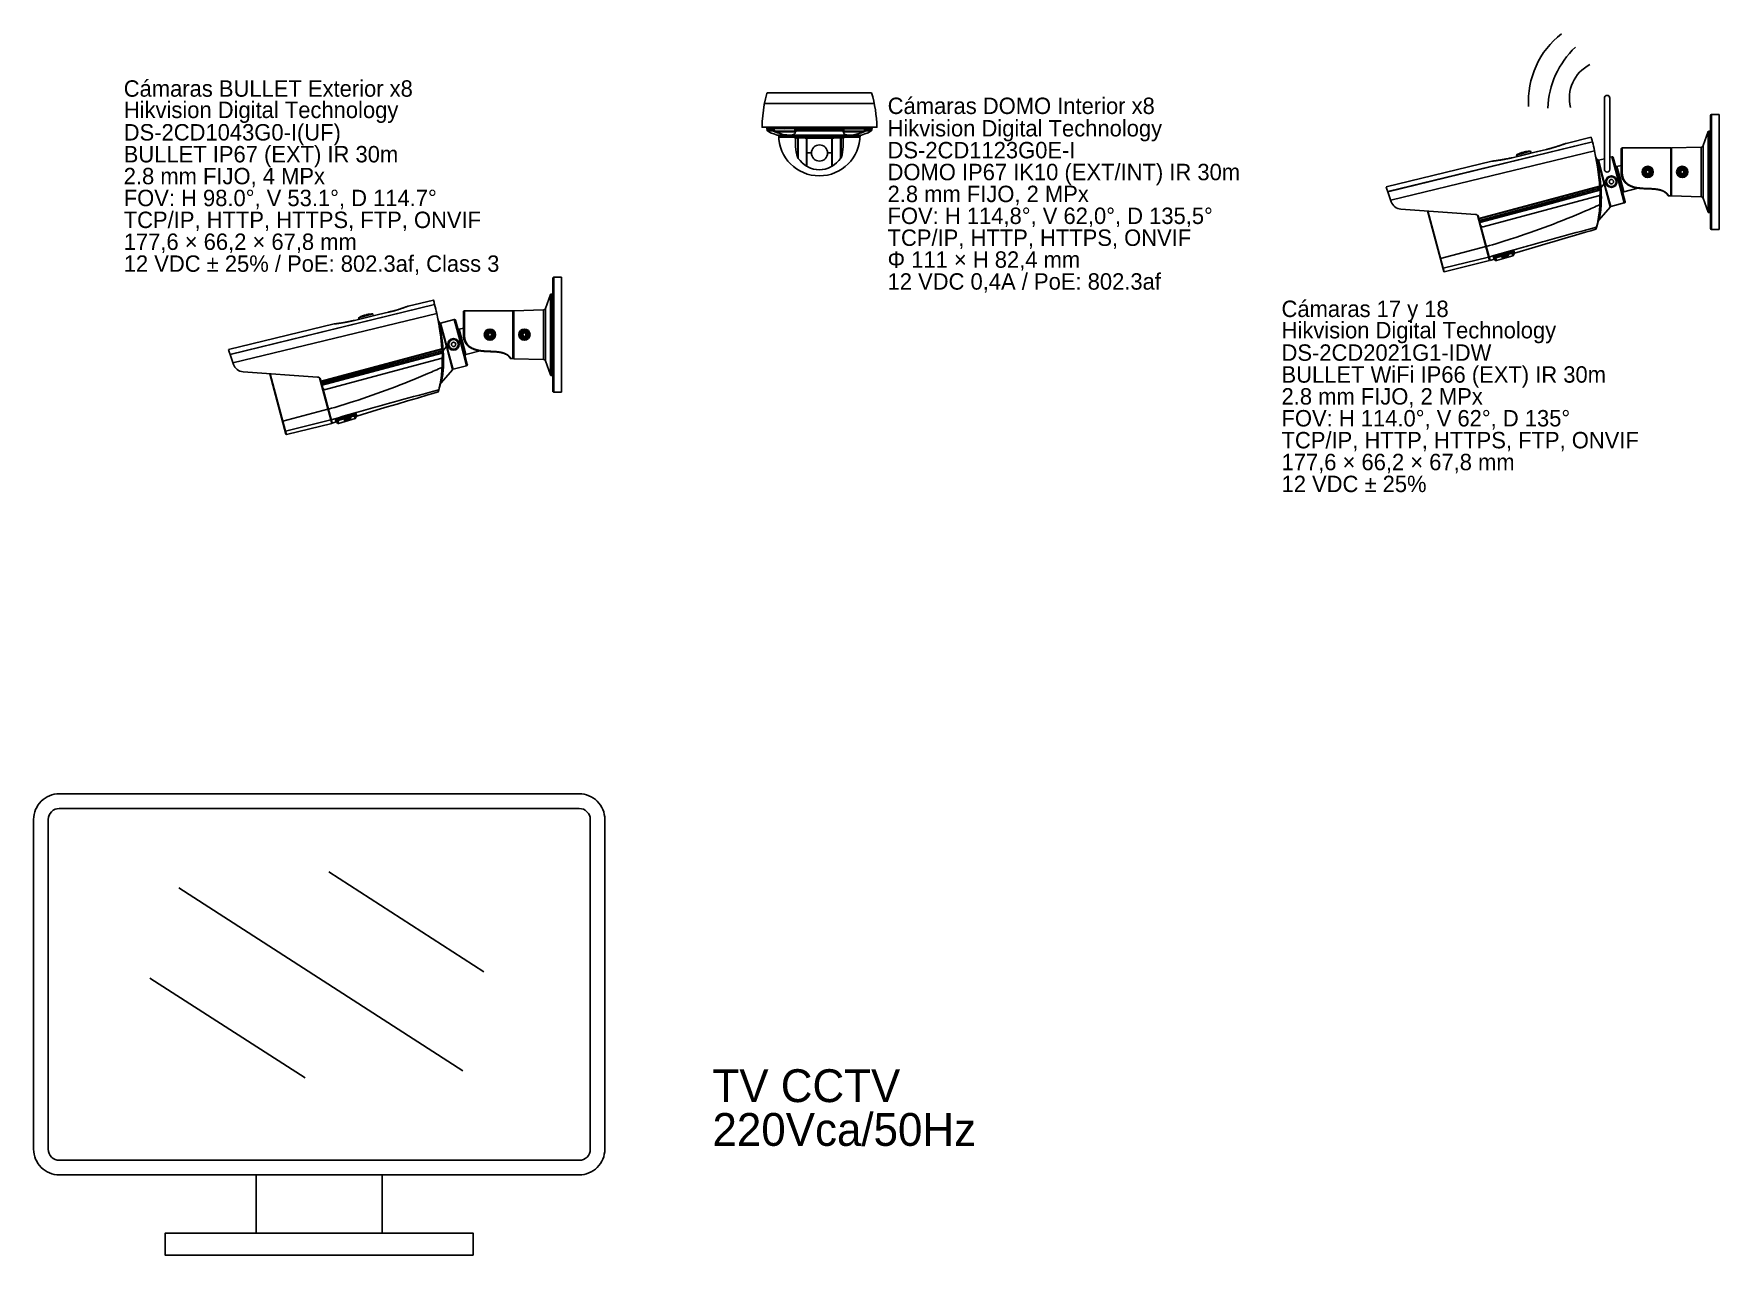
# Model space of a CAD drawing. Header units: millimetres. Extents: x 1086 to 16404, y 1320 to 9021.
# Drawn here: x 10231 to 11771, y 4003 to 5119 of the extents above; entities that cross this region are included whole.
import ezdxf

# ---------------------------------------------------------------- set-up
doc = ezdxf.new("R2010")
doc.units = ezdxf.units.MM
doc.header["$LTSCALE"] = 8
doc.layers.add('STS_Señales Débiles', color=7, linetype='Continuous', true_color=0x265482)

# ---------------------------------------------------------------- blocks, each defined once
blk = doc.blocks.new('BULLET')
for p, q in [((-7, 0), (-7, 105.1)), ((-10.1, 89.4), (-10.1, 15.8)), ((-9.7, 89.7), (-9.7, 15.4)), ((-8.5, 15.4), (-8.5, 89.7)), ((-14.6, 28.6), (-14.6, 76.6))]:
    blk.add_line(p, q)
blk.add_lwpolyline([(0, 0), (-7, 0, -0.414214), (-8, 1), (-8, 5.3), (-8, 14.9, 0.414214), (-8.5, 15.4), (-9.6, 15.4, -0.318316), (-10.1, 15.8), (-14.6, 28.6, 0.311096), (-16.4, 29.9), (-43.5, 30.6), (-43.5, 74.5), (-16.5, 75.2, 0.310785), (-14.6, 76.6), (-10.1, 89.4, -0.318066), (-9.6, 89.7), (-8.5, 89.7, 0.414214), (-8, 90.2), (-8, 104.1, -0.414214), (-7, 105.1), (0, 105.1)], format="xyb", close=True)
for points in [[(-115.9, 80.2), (-302.9, 34.6)], [(-302.8, 34.4), (-115.9, 80)], [(-140, 78.6), (-140.1, 78.6), (-140.1, 78.6), (-140.1, 78.6), (-140.3, 78.6), (-140.6, 78.5), (-141.1, 78.3), (-141.7, 78.1), (-142.2, 77.9), (-142.8, 77.6), (-143.3, 77.5), (-143.9, 77.3), (-144.4, 77.1), (-145, 76.9), (-145.5, 76.7), (-146.1, 76.5), (-146.6, 76.4), (-147.2, 76.2), (-147.7, 76), (-148.3, 75.8), (-148.9, 75.6), (-149.4, 75.4), (-150, 75.3), (-150.5, 75.1), (-151.1, 74.9), (-151.7, 74.8), (-152.3, 74.6), (-152.8, 74.5), (-153.4, 74.3), (-153.9, 74.1), (-154.5, 74), (-155.1, 73.8), (-155.7, 73.7), (-156.2, 73.6), (-156.8, 73.4), (-157.4, 73.3), (-157.9, 73.2), (-173.6, 69.4), (-189.2, 65.6), (-178, 68.3), (-167.2, 70.9)], [(-206.3, 62.5), (-206.5, 62.5), (-206.7, 62.5), (-207.4, 62.4), (-207.4, 62.4), (-207.5, 62.4), (-207.4, 62.4), (-207.3, 62.4)], [(-206.8, 62.5), (-206.6, 62.5), (-206.4, 62.6)], [(-206.2, 62.6), (-206, 62.6), (-205.8, 62.6), (-205.6, 62.6), (-205.5, 62.7), (-205.3, 62.7), (-205.1, 62.7), (-204.9, 62.7), (-204.7, 62.7), (-204.5, 62.8), (-204.3, 62.8), (-204, 62.8), (-203.8, 62.9), (-203.5, 62.9), (-203.3, 63), (-203, 63), (-202.7, 63), (-202.4, 63.1), (-202.1, 63.2), (-201.7, 63.2), (-201.4, 63.2), (-201.1, 63.3), (-200.7, 63.3), (-200.3, 63.4), (-199.9, 63.5), (-199.5, 63.5), (-199.1, 63.6), (-198.7, 63.7), (-198.2, 63.7), (-197.8, 63.8), (-197.4, 63.9), (-196.9, 64), (-196.4, 64.1), (-195.9, 64.2), (-195.4, 64.3), (-194.9, 64.4), (-194.4, 64.5), (-193.9, 64.6), (-193.3, 64.7), (-192.8, 64.8), (-192.2, 64.9), (-191.7, 65.1), (-191.1, 65.2), (-190.6, 65.3), (-190, 65.4), (-189.4, 65.6), (-189.2, 65.6), (-189.4, 65.6), (-189.8, 65.5)], [(-185, 66.6), (-185.4, 68), (-172.5, 71.5), (-172, 69.8)], [(-109.9, 8.6), (-109.8, 8.8), (-109.8, 9.1), (-109.6, 9.5), (-109.5, 9.9), (-109.4, 10.4), (-109.3, 10.9), (-109.3, 11.3), (-109.2, 11.8), (-109.1, 12.2), (-109, 12.7), (-108.9, 13.1), (-108.9, 13.6), (-108.8, 14.1), (-108.7, 14.5), (-108.6, 15), (-108.6, 15.4), (-108.5, 15.9), (-108.5, 16.4), (-108.4, 16.8), (-108.3, 17.3), (-108.3, 17.8), (-108.3, 18.2), (-108.2, 18.7), (-108.2, 19.2), (-108.1, 19.6), (-108.1, 20.1), (-108, 20.5), (-108, 21), (-108, 21.5), (-107.9, 21.9), (-107.9, 22.4), (-107.9, 22.9), (-107.8, 23.3), (-107.8, 23.8), (-107.8, 24.2), (-107.8, 24.7), (-107.8, 25.2), (-107.8, 25.7), (-107.8, 26.1), (-107.8, 26.6), (-107.8, 27), (-107.8, 27.5), (-107.8, 28), (-107.7, 28.4), (-107.7, 28.9), (-107.7, 29.4), (-107.7, 29.9), (-107.8, 30.3), (-107.8, 30.8), (-107.8, 31.3), (-107.8, 31.7), (-107.8, 32.2), (-107.8, 32.6), (-107.8, 33.1), (-107.9, 33.6), (-107.9, 34.1), (-107.9, 34.5), (-107.9, 35), (-107.9, 35.4), (-108, 35.9), (-108, 36.4), (-108, 36.8), (-108, 37.3), (-108.1, 37.8), (-108.1, 38.2), (-108.1, 38.6), (-108.2, 39.1), (-108.2, 39.5), (-108.3, 39.9), (-108.3, 40.3), (-108.3, 40.7), (-108.3, 41.1), (-108.4, 41.5), (-108.4, 41.9), (-108.5, 42.3), (-108.5, 42.7), (-108.5, 43.2), (-108.6, 43.5), (-108.6, 44), (-108.7, 44.8), (-108.8, 45.6), (-108.9, 46.4), (-109, 47.3), (-109.1, 48.1), (-109.2, 48.5), (-109.2, 48.9), (-109.3, 49.7), (-109.5, 50.5), (-109.6, 51.3), (-109.7, 52.1), (-109.8, 53), (-109.9, 53.7), (-110.1, 54.6), (-110.2, 55.4), (-110.3, 56.2), (-110.5, 57), (-110.6, 57.8), (-110.9, 59.4), (-111, 60.3), (-111.2, 61.1), (-111.3, 61.9), (-111.5, 62.7), (-111.8, 64.3), (-110.8, 63.3), (-110.7, 62.9), (-108.8, 55.3), (-108.7, 55.1), (-107.8, 51.7), (-107, 48.4), (-106.1, 45.1), (-105.2, 41.8), (-108.1, 38.2), (-108.3, 38.2), (-108.5, 38.2), (-108.6, 38.2), (-108.7, 38.2), (-108.8, 38.2), (-108.9, 38.3), (-108.9, 38.3), (-109, 38.3), (-109, 38.3), (-109, 38.3), (-109, 38.3)], [(-96.9, 65.8), (-96.9, 65.8), (-96.9, 65.9), (-96.9, 66), (-97, 66), (-97, 66.1), (-97.1, 66.1), (-97.1, 66.2), (-97.1, 66.2), (-97.2, 66.2), (-97.3, 66.3), (-97.3, 66.3), (-97.3, 66.4), (-97.4, 66.4), (-97.5, 66.4), (-97.5, 66.5), (-97.6, 66.5), (-97.6, 66.5), (-97.7, 66.5), (-97.7, 66.5), (-97.8, 66.5), (-97.9, 66.5), (-97.9, 66.5), (-98, 66.5), (-98, 66.5), (-98.1, 66.5)], [(-89.6, 64.9), (-89.6, 73.5), (-89.6, 64.9), (-89.6, 52.6), (-89.6, 52.4), (-89.6, 52.1), (-89.6, 51.9), (-89.6, 51.6), (-89.6, 51.4), (-89.6, 51.2), (-89.6, 51), (-89.6, 50.7), (-89.5, 50.5), (-89.5, 50.3), (-89.5, 50.1), (-89.4, 49.9), (-89.4, 49.7), (-89.3, 49.5), (-89.3, 49.3), (-89.3, 49), (-89.2, 48.8), (-89.2, 48.6), (-89.1, 48.5), (-89.1, 48.2), (-89.1, 48), (-89, 47.9), (-88.9, 47.7), (-88.8, 47.4), (-88.8, 47.3), (-88.7, 47.1), (-88.7, 46.9), (-88.6, 46.7), (-88.5, 46.6), (-88.4, 46.4), (-88.4, 46.2), (-88.3, 46), (-88.2, 45.9), (-88.1, 45.7), (-88, 45.5), (-87.9, 45.4), (-87.8, 45.2), (-87.8, 45), (-87.6, 44.8), (-87.5, 44.7), (-87.5, 44.6), (-87.3, 44.4), (-87.3, 44.3), (-87.1, 44.1), (-87, 43.9), (-86.9, 43.8), (-86.8, 43.6), (-86.7, 43.5), (-86.5, 43.4), (-86.4, 43.2), (-86.3, 43.1), (-86.2, 43), (-86, 42.8), (-85.9, 42.7), (-85.8, 42.5), (-85.6, 42.4), (-85.5, 42.3), (-85.4, 42.2), (-85.2, 42), (-85.1, 41.9), (-84.9, 41.8), (-84.8, 41.7), (-84.6, 41.6), (-84.5, 41.4), (-84.3, 41.3), (-84.2, 41.2), (-84, 41.1), (-83.8, 41), (-83.7, 40.9), (-83.5, 40.8), (-83.4, 40.7), (-83.2, 40.6), (-83, 40.5), (-82.8, 40.4), (-82.7, 40.3), (-82.5, 40.2), (-82.3, 40.1), (-82.1, 40), (-81.9, 39.9), (-81.7, 39.9), (-81.6, 39.8), (-81.4, 39.7), (-81.2, 39.6), (-81, 39.5), (-80.8, 39.4), (-80.6, 39.4), (-80.4, 39.3), (-80.2, 39.2), (-80, 39.1), (-79.8, 39.1), (-79.6, 39), (-79.4, 38.9), (-79.2, 38.8), (-79, 38.8), (-78.8, 38.7), (-78.5, 38.6), (-78.3, 38.6), (-78.1, 38.5), (-77.9, 38.5), (-77.6, 38.4), (-77.4, 38.3), (-77.2, 38.3), (-77, 38.2), (-76.8, 38.2), (-76.5, 38.1), (-76.3, 38.1), (-76.1, 38), (-75.8, 38), (-75.6, 37.9), (-75.3, 37.9), (-75.1, 37.8), (-74.9, 37.8), (-74.6, 37.8), (-74.4, 37.8), (-74.1, 37.7), (-73.9, 37.7), (-73.6, 37.6), (-73.4, 37.6), (-73.1, 37.6), (-72.9, 37.5), (-72.6, 37.5), (-72.4, 37.5), (-72.1, 37.5), (-71.9, 37.4), (-71.6, 37.4), (-71.3, 37.4), (-71.1, 37.4), (-70.8, 37.3), (-70.8, 37.4), (-70.8, 37.4), (-70.7, 37.5), (-70.7, 37.5), (-70.7, 37.6), (-70.7, 37.7), (-71.1, 37.7), (-71.5, 37.8), (-72, 37.8), (-72.4, 37.8), (-72.8, 37.9), (-73, 37.9), (-73.2, 37.9), (-73.4, 37.9), (-73.6, 38), (-73.8, 38), (-74, 38), (-74.2, 38), (-74.4, 38.1), (-74.6, 38.1), (-74.8, 38.2), (-75, 38.2), (-75.2, 38.2), (-75.4, 38.3), (-75.6, 38.3), (-75.8, 38.3), (-76, 38.4), (-76.2, 38.4), (-76.4, 38.5), (-76.6, 38.5), (-76.8, 38.6), (-77, 38.6), (-77.2, 38.7), (-77.4, 38.7), (-77.6, 38.8), (-77.8, 38.8), (-78, 38.9), (-78.2, 39), (-78.4, 39), (-78.6, 39.1), (-78.8, 39.1), (-78.9, 39.2), (-79.1, 39.3), (-79.4, 39.4), (-79.5, 39.4), (-79.7, 39.5), (-79.9, 39.6), (-80.1, 39.6), (-80.3, 39.7), (-80.5, 39.8), (-80.7, 39.9), (-80.9, 39.9), (-81, 40), (-81.2, 40.2), (-81.4, 40.2), (-81.6, 40.3), (-81.8, 40.4), (-81.9, 40.5), (-82.1, 40.6), (-82.3, 40.7), (-82.5, 40.8), (-82.7, 40.9), (-82.8, 41), (-83, 41.2), (-83.2, 41.2), (-83.3, 41.4), (-83.5, 41.5), (-83.7, 41.6), (-83.8, 41.7), (-84, 41.9), (-84.2, 42), (-84.3, 42.1), (-84.5, 42.2), (-84.6, 42.4), (-84.8, 42.5), (-84.9, 42.7), (-85.1, 42.8), (-85.2, 43), (-85.4, 43.1), (-85.5, 43.3), (-85.6, 43.4), (-85.8, 43.6), (-85.9, 43.8), (-86, 43.9), (-86.1, 44), (-86.3, 44.2), (-86.4, 44.4), (-86.5, 44.6), (-86.6, 44.7), (-86.7, 44.9), (-86.8, 45.1), (-86.9, 45.3), (-87, 45.4), (-87.1, 45.6), (-87.2, 45.8), (-87.3, 46), (-87.4, 46.2), (-87.5, 46.4), (-87.5, 46.6), (-87.6, 46.7), (-87.7, 46.9), (-87.8, 47.1), (-87.8, 47.3), (-87.9, 47.5), (-88, 47.7), (-88, 47.9), (-88.1, 48.1), (-88.1, 48.3), (-88.2, 48.5), (-88.2, 48.7), (-88.3, 48.9), (-88.3, 49.1), (-88.3, 49.3), (-88.4, 49.5), (-88.4, 49.7), (-88.4, 49.9), (-88.5, 50.1), (-88.5, 50.3), (-88.5, 50.5), (-88.6, 50.7), (-88.6, 50.9), (-88.6, 51.1), (-88.6, 51.3), (-88.6, 51.6), (-88.6, 51.8), (-88.6, 52), (-88.6, 52.2), (-88.6, 52.4), (-88.6, 52.6), (-88.6, 53), (-88.6, 74.5), (-44.3, 74.5)], [(-44, 74.2), (-44, 74.2), (-44, 74.3), (-44, 74.3), (-44, 74.3), (-44, 74.4), (-44.1, 74.4), (-44.1, 74.4), (-44.1, 74.4), (-44.2, 74.5), (-44.2, 74.5), (-44.3, 74.5), (-44.3, 74.5), (-44.3, 52.6), (-44.3, 30.7), (-46.1, 30.7), (-46.2, 30.7), (-46.3, 30.7), (-46.3, 30.7), (-46.4, 30.7), (-46.4, 30.7), (-46.5, 30.8), (-46.6, 30.8), (-46.6, 30.8), (-46.6, 30.8), (-46.7, 30.8), (-46.8, 30.9), (-46.8, 30.9), (-46.8, 31), (-46.9, 31), (-46.9, 31), (-47, 31.1), (-46.9, 31), (-46.9, 31), (-46.8, 31), (-46.8, 30.9), (-46.8, 30.9), (-46.7, 30.8), (-46.6, 30.8), (-46.6, 30.8), (-46.6, 30.8), (-46.5, 30.8), (-46.4, 30.7), (-46.4, 30.7), (-46.3, 30.7), (-46.3, 30.7), (-46.2, 30.7), (-46.1, 30.7), (-46.2, 30.7), (-46.2, 30.8), (-46.3, 30.9), (-46.3, 31), (-46.3, 31), (-46.4, 31.1), (-46.5, 31.2), (-46.5, 31.3), (-46.6, 31.4), (-46.6, 31.5), (-46.7, 31.5), (-46.8, 31.7), (-46.8, 31.8), (-46.9, 31.8), (-46.9, 31.9), (-47, 32), (-47.1, 32.1), (-47.1, 32.2), (-47.2, 32.2), (-47.3, 32.3), (-47.3, 32.4), (-47.4, 32.5), (-47.5, 32.6), (-47.5, 32.6), (-47.6, 32.7), (-47.7, 32.8), (-47.8, 32.8), (-47.8, 32.9), (-47.9, 33), (-48, 33.1), (-48.1, 33.1), (-48.1, 33.2), (-48.2, 33.3), (-48.3, 33.4), (-48.3, 33.4), (-48.4, 33.5), (-48.5, 33.6), (-48.6, 33.6), (-48.7, 33.7), (-48.8, 33.8), (-48.8, 33.8), (-48.9, 33.9), (-49, 33.9), (-49.1, 34), (-49.2, 34.1), (-49.3, 34.2), (-49.4, 34.2), (-49.5, 34.3), (-49.7, 34.4), (-49.9, 34.5), (-50.1, 34.6), (-50.3, 34.7), (-50.4, 34.8), (-50.6, 34.9), (-50.8, 35), (-51, 35.1), (-51.2, 35.2), (-51.4, 35.3), (-51.6, 35.4), (-51.8, 35.4), (-51.9, 35.5), (-52.2, 35.6), (-52.4, 35.7), (-52.5, 35.7), (-52.7, 35.8), (-52.9, 35.9), (-53.2, 36), (-53.3, 36), (-53.5, 36.1), (-53.7, 36.1), (-53.9, 36.2), (-54.2, 36.2), (-54.3, 36.3), (-54.5, 36.3), (-54.7, 36.4), (-55, 36.4), (-55.2, 36.5), (-55.4, 36.5), (-55.6, 36.5), (-55.8, 36.6), (-56, 36.6), (-56.2, 36.7), (-56.4, 36.7), (-56.6, 36.7), (-56.8, 36.8), (-57, 36.8), (-57.2, 36.8), (-57.4, 36.8), (-57.6, 36.9), (-57.8, 36.9), (-58, 36.9), (-58.3, 37), (-58.7, 37), (-59.1, 37), (-59.5, 37.1), (-59.9, 37.1), (-60.3, 37.1), (-60.7, 37.2), (-61.1, 37.2), (-61.6, 37.2), (-62, 37.3), (-62.4, 37.3), (-62.8, 37.3), (-63.2, 37.3), (-63.6, 37.3), (-64.1, 37.3), (-64.9, 37.4), (-65.7, 37.4), (-66.6, 37.4), (-67, 37.5), (-67.4, 37.5), (-67.8, 37.5), (-68.2, 37.5), (-68.7, 37.5), (-69.1, 37.5), (-69.5, 37.6), (-69.9, 37.6), (-70.3, 37.6), (-70.7, 37.7)], [(-43.9, 71.3), (-43.9, 71.2), (-43.9, 71.2), (-43.9, 71.1), (-43.9, 71.1), (-43.9, 71.1), (-43.9, 71), (-43.8, 71), (-43.8, 71)], [(-43.5, 74.5), (-43.5, 74.5), (-43.6, 74.5), (-43.6, 74.5), (-43.6, 74.5), (-43.7, 74.5), (-43.7, 74.4), (-43.8, 74.4), (-43.8, 74.3), (-43.8, 74.3), (-43.8, 74.3), (-43.8, 74.2)], [(-43.8, 71.8), (-43.8, 74.2), (-43.8, 71.8), (-43.8, 33.4), (-43.8, 31), (-43.8, 33.4)], [(-16.5, 75.2), (-16.5, 29.9)], [(-111.2, 57.2), (-111.3, 57.3), (-111.3, 57.3), (-111.4, 58), (-111.5, 58.9), (-111.7, 59.8), (-111.9, 60.8)], [(-109.2, 40.4), (-109.1, 39.6), (-109.2, 40), (-109.2, 40.9), (-109.3, 41.7), (-109.4, 42.4), (-109.4, 43.2), (-109.5, 44), (-109.5, 44.3), (-109.6, 45.1), (-109.7, 46), (-109.8, 46.9), (-109.9, 47.8), (-110, 48.1), (-110.1, 49.1), (-110.2, 50.1), (-110.3, 51.1), (-110.5, 52.1), (-110.5, 52.2), (-110.5, 52.2), (-110.6, 53.1), (-110.7, 54), (-110.9, 54.8), (-111, 55.7), (-110.9, 54.9), (-110.8, 54.1), (-110.6, 53.3), (-110.6, 53.3), (-110.6, 53), (-110.5, 52), (-110.3, 51.1), (-110.2, 50.1), (-110.1, 49.2), (-110, 48.8), (-109.9, 47.8), (-109.8, 46.9), (-109.7, 45.9), (-109.6, 44.9), (-109.6, 44.7), (-109.5, 43.8), (-109.4, 42.9), (-109.3, 42), (-109.2, 41.1), (-109.2, 40.3), (-109.1, 40.1), (-109.1, 39.6), (-109.1, 39.2), (-109.1, 39.6), (-109.1, 39.2), (-109.1, 39.6), (-109.1, 39.9), (-109.2, 40)], [(-109.1, 57.3), (-108.8, 57.4)], [(-94.7, 58.2), (-94.7, 58.1), (-94.7, 58.1), (-94.6, 58), (-94.6, 57.9), (-94.6, 57.9), (-94.5, 57.8), (-94.5, 57.8), (-94.4, 57.8), (-94.4, 57.7), (-94.4, 57.7), (-94.3, 57.6), (-94.3, 57.6), (-94.2, 57.6), (-94.2, 57.5), (-94.1, 57.5), (-94, 57.5), (-94, 57.5), (-93.9, 57.5), (-93.8, 57.4), (-93.8, 57.5), (-93.7, 57.4), (-93.7, 57.4), (-93.6, 57.5), (-93.5, 57.5), (-93.5, 57.5)], [(-89.6, 58.5), (-93.5, 57.5), (-90.4, 45.9), (-87.3, 34.3), (-74.3, 37.7)], [(-89.6, 53), (-89.6, 53), (-89.6, 53), (-89.6, 53), (-89.5, 53), (-89.4, 53), (-89.1, 53), (-88.9, 53), (-88.6, 53)], [(-219.7, 10.1), (-109.3, 39.6)], [(-219.6, 9.6), (-109.2, 39.2)], [(-109, 35.8), (-163.8, 21.1), (-218.7, 6.4), (-219.2, 8.2), (-109.1, 37.7)], [(-109, 36.3), (-163.9, 21.6), (-218.9, 6.9)], [(-109, 37.9), (-109.1, 38.6), (-109.1, 39.2), (-109, 38.5), (-109, 37.7), (-109, 38.5), (-109.1, 39.2)], [(-108.8, 35.1), (-108.9, 35.4), (-108.9, 35.7), (-108.9, 35.9)], [(-108.7, 27.5), (-108.7, 27.4), (-108.7, 28.1), (-108.7, 28.8), (-108.7, 29.6), (-108.7, 30.3), (-108.7, 31.3), (-108.7, 32), (-108.8, 32.7), (-108.8, 32.9), (-108.8, 33.6), (-108.8, 34.4), (-108.8, 35.1), (-108.9, 35.7)], [(-87.3, 34.3), (-87.3, 34.3), (-87.4, 34.2), (-87.4, 34.2), (-87.5, 34.2), (-87.6, 34.2), (-87.6, 34.1), (-87.7, 34.1), (-87.7, 34), (-87.7, 34), (-87.8, 33.9), (-87.8, 33.9), (-87.9, 33.8), (-87.9, 33.8), (-87.9, 33.7), (-87.9, 33.7), (-88, 33.6), (-88, 33.6), (-88, 33.5), (-88, 33.4), (-88, 33.4), (-88, 33.3), (-88, 33.3), (-88, 33.2), (-88, 33.1), (-88, 33)], [(-62, 37), (-62.7, 37), (-63.7, 37), (-64.3, 37), (-64.9, 37.1), (-66, 37.1), (-66.5, 37.1), (-67.1, 37.2), (-67.7, 37.2), (-68.2, 37.2), (-68.5, 37.2), (-68.9, 37.3), (-69.2, 37.3), (-69.5, 37.3), (-69.8, 37.3), (-70.1, 37.3), (-70.4, 37.3), (-70.7, 37.3), (-70.7, 37.3), (-70.8, 37.3), (-71.1, 37.4)], [(-47, 31.2), (-47, 31.1), (-47, 31.1), (-47, 31.1), (-47, 31.2), (-47.1, 31.3), (-47.2, 31.5), (-47.3, 31.7), (-47.4, 31.8), (-47.6, 32), (-47.6, 32.1), (-47.7, 32.2), (-47.8, 32.3), (-47.8, 32.4), (-47.9, 32.5), (-48, 32.6), (-48.1, 32.6), (-48.1, 32.7), (-48.2, 32.8), (-48.2, 32.8), (-48.3, 32.9), (-48.4, 33), (-48.5, 33.1), (-48.5, 33.1), (-48.6, 33.2), (-48.7, 33.3), (-48.8, 33.3), (-48.8, 33.4), (-48.9, 33.5), (-49, 33.5), (-49.1, 33.6), (-49.1, 33.6), (-49.2, 33.7), (-49.3, 33.8), (-49.4, 33.8), (-49.5, 33.9), (-49.6, 33.9), (-49.6, 34), (-49.7, 34.1), (-49.8, 34.1), (-49.9, 34.2), (-50, 34.2), (-50.1, 34.3), (-50.2, 34.4), (-50.3, 34.4), (-50.4, 34.5), (-50.5, 34.6), (-50.6, 34.7), (-50.8, 34.7), (-50.9, 34.8), (-51, 34.8), (-51.1, 34.9), (-51.3, 34.9), (-51.4, 35), (-51.6, 35.1), (-51.7, 35.1), (-51.8, 35.2), (-51.9, 35.2), (-52.1, 35.3), (-52.2, 35.3), (-52.4, 35.4), (-52.5, 35.4), (-52.7, 35.5), (-52.8, 35.5), (-52.9, 35.6), (-53.1, 35.6), (-53.2, 35.7), (-53.4, 35.7), (-53.5, 35.7), (-53.7, 35.8), (-53.8, 35.8), (-53.9, 35.9), (-54.1, 35.9), (-54.2, 36), (-54.4, 36), (-54.5, 36), (-54.7, 36.1), (-54.8, 36.1), (-55, 36.1), (-55.2, 36.2), (-55.3, 36.2), (-55.5, 36.2), (-55.6, 36.2), (-55.8, 36.3), (-56, 36.3), (-56.1, 36.3), (-56.2, 36.4), (-56.4, 36.4), (-56.6, 36.4), (-56.9, 36.5), (-57.2, 36.5), (-57.6, 36.6), (-57.9, 36.6), (-58.3, 36.7), (-58.6, 36.7), (-58.9, 36.7), (-59.3, 36.8), (-59.6, 36.8), (-59.9, 36.8), (-60.3, 36.8), (-60.6, 36.9), (-61, 36.9), (-61.3, 36.9), (-61.7, 36.9), (-62, 37), (-62.4, 37), (-62.7, 37), (-63.1, 37), (-63.8, 37), (-64.5, 37), (-65.2, 37.1), (-65.9, 37.1), (-66.6, 37.1), (-67.3, 37.2), (-67.7, 37.2), (-68, 37.2), (-68.4, 37.2), (-68.7, 37.2), (-69.1, 37.3), (-69.5, 37.3), (-69.8, 37.3), (-70.1, 37.3), (-70.5, 37.3), (-70.8, 37.3)], [(-47.8, 32.3), (-47.9, 32.5), (-48.1, 32.6), (-48.2, 32.8), (-48.3, 32.9), (-48.5, 33.1), (-48.6, 33.2), (-48.8, 33.3), (-48.9, 33.4), (-49, 33.6), (-49.2, 33.7), (-49.4, 33.8), (-49.5, 33.9), (-49.7, 34), (-49.9, 34.2)], [(-44.3, 30.7), (-44.3, 30.7), (-44.2, 30.7), (-44.2, 30.7), (-44.1, 30.7), (-44.1, 30.8), (-44, 30.8), (-44, 30.8), (-44, 30.9), (-44, 30.9), (-44, 31)], [(-43.8, 34.2), (-43.8, 34.2), (-43.9, 34.1), (-43.9, 34.1), (-43.9, 34), (-43.9, 34), (-43.9, 33.9), (-43.9, 33.9), (-43.9, 33.9)], [(-43.8, 31), (-43.8, 30.9), (-43.8, 30.9), (-43.8, 30.8), (-43.8, 30.8), (-43.8, 30.8), (-43.8, 30.8), (-43.7, 30.8), (-43.7, 30.7), (-43.7, 30.7), (-43.6, 30.7), (-43.6, 30.7), (-43.5, 30.6), (-43.5, 30.6)], [(-251.8, -38.4), (-251.8, -38.4), (-251.7, -38.5), (-251.7, -38.5), (-251.7, -38.5), (-251.7, -38.5), (-251.6, -38.5), (-251.6, -38.6), (-251.6, -38.6), (-251.5, -38.6), (-251.5, -38.6), (-251.5, -38.6), (-251.4, -38.6), (-251.5, -38.6), (-251.5, -38.6), (-251.5, -38.6), (-251.6, -38.6), (-251.6, -38.6), (-251.7, -38.5), (-251.7, -38.5), (-251.7, -38.5), (-251.7, -38.5), (-251.8, -38.4), (-251.8, -38.4), (-266.6, 16.9)], [(-252.6, -35.3), (-252.6, -35.3), (-252.5, -35.3), (-252.5, -35.4), (-252.5, -35.4), (-252.5, -35.4), (-252.4, -35.4), (-252.4, -35.5), (-252.4, -35.5), (-252.3, -35.5), (-252.3, -35.5), (-252.2, -35.5), (-252.1, -36), (-252.2, -35.5), (-266.3, 16.9)], [(-110.1, 10.3), (-110.1, 10.4), (-110, 10.9), (-110, 11.5), (-109.9, 12.1), (-109.8, 12.7), (-109.7, 12.8), (-109.7, 13.4), (-109.6, 14), (-109.5, 14.6), (-109.4, 15.2), (-109.4, 15.4), (-109.3, 16), (-109.3, 16.7), (-109.2, 17.4), (-109.1, 18), (-109.1, 18.2), (-109.1, 18.8), (-109, 19.4), (-109, 20), (-108.9, 20.6), (-108.9, 21.2)], [(-108.8, 23.7), (-108.8, 23.7), (-108.8, 23.4), (-108.8, 24), (-108.7, 24.7), (-108.7, 25.3), (-108.7, 26)], [(-108.8, 23.2), (-108.8, 23.1), (-108.8, 22.9), (-108.8, 22.8), (-108.8, 22.7), (-108.8, 23.1), (-108.8, 23.4), (-108.8, 22.9), (-108.8, 22.8)], [(-100.9, 26.6), (-100.6, 26.7)], [(-86.8, 24.2), (-86.7, 24.2), (-86.7, 24.2), (-86.6, 24.3), (-86.6, 24.3), (-86.5, 24.3), (-86.4, 24.3), (-86.4, 24.3), (-86.3, 24.4), (-86.3, 24.5), (-86.3, 24.5), (-86.2, 24.6), (-86.2, 24.6), (-86.1, 24.7), (-86.1, 24.7), (-86.1, 24.8), (-86.1, 24.8), (-86.1, 24.9), (-86, 25), (-86.1, 25), (-86, 25.1), (-86, 25.1), (-86, 25.2), (-86, 25.3), (-86.1, 25.3), (-86.1, 25.4)], [(-252.1, -36), (-251.4, -38.6), (-209.9, -28.5), (-221, 13)], [(-218.7, 6.4), (-218.1, 3.9), (-209.4, -28.3), (-205.8, -27.2)], [(-112, 2.5), (-111.9, 2.7), (-112, 2.4), (-112.2, 1.8), (-112.3, 1.4), (-112.5, 0.9), (-112.6, 0.4), (-112.6, 0.4), (-112.6, 0.3), (-112.7, 0.3), (-112.7, 0.3), (-112.7, 0.3), (-112.8, 0.3), (-112.8, 0.2), (-112.8, 0.2), (-112.8, 0.2), (-112.8, 0.3), (-112.8, 0.3), (-112.7, 0.4), (-112.7, 0.7), (-112.5, 1.2), (-112.4, 1.4), (-112.3, 1.7), (-112.3, 1.9), (-112.3, 2), (-112.2, 2.1), (-117.8, 0.7), (-122.1, -0.5), (-126.5, -1.7), (-130.9, -2.9), (-135.3, -4), (-139.6, -5.2), (-144, -6.4), (-148.3, -7.6), (-152.7, -8.8), (-157, -10), (-159.2, -10.6), (-161.4, -11.2), (-163.6, -11.8), (-165.8, -12.4), (-167.9, -13), (-170.1, -13.6), (-172.3, -14.2), (-174.5, -14.8), (-176.6, -15.5), (-178.8, -16.1), (-181, -16.7), (-183.1, -17.3), (-185.3, -17.9), (-187.5, -18.5), (-190.7, -19.5), (-194, -20.4), (-197.3, -21.3), (-200.5, -22.3), (-203.8, -23.3), (-207, -24.2), (-210.3, -25.2)], [(-112.8, 0.2), (-117.5, -1.2), (-122.1, -2.5), (-131.4, -5.3), (-140.7, -8), (-150, -10.8), (-159.3, -13.5), (-168.5, -16.2), (-187.1, -21.8)], [(-111.7, 3.2), (-111.9, 2.7), (-111.8, 3.1), (-111.7, 3.2), (-111.7, 3.3), (-111.6, 3.9), (-111.6, 4)], [(-111.9, 2.7), (-111.9, 2.7)], [(-111.5, 4), (-111.6, 3.9)], [(-110.8, 6.9), (-110.8, 7.2), (-110.9, 6.5), (-110.9, 6.5), (-110.9, 6.4)], [(-110.8, 7.2), (-110.7, 7.2)], [(-110.5, 8.6), (-110.5, 8.6)], [(-214.3, -12.3), (-213.8, -12.1)], [(-214.2, -12.6), (-213.7, -12.5)], [(-213.4, -15.5), (-212.9, -15.4)], [(-213.4, -15.6), (-254.6, -26.5), (-254.7, -26.5), (-254.7, -26.5), (-254.8, -26.5), (-254.8, -26.5), (-254.9, -26.5), (-254.9, -26.5), (-255, -26.5)], [(-210.9, -24.7), (-210.4, -24.6)], [(-210.7, -23.6), (-210.6, -23.7), (-210.6, -23.8), (-210.6, -23.9), (-210.6, -23.9), (-210.5, -24), (-210.5, -24.1), (-210.5, -24.1), (-210.5, -24.3), (-210.4, -24.4), (-210.4, -24.4), (-210.4, -24.5), (-210.4, -24.5)], [(-210.7, -25.3), (-210.3, -25.2)], [(-210.7, -25.4), (-210.2, -25.3)], [(-210.1, -27.9), (-209.6, -27.8)], [(-205.7, -27), (-205.7, -27.1), (-205.6, -27.1), (-205.7, -27.1), (-205.7, -27.2), (-205.7, -27.2), (-205.7, -27.2), (-205.7, -27.2), (-205.8, -27.2), (-205.8, -27.2), (-206.4, -25.1), (-206.4, -25.1), (-206.4, -25), (-206.4, -25), (-206.3, -25), (-206.4, -24.9), (-206.3, -24.9), (-206.3, -24.9), (-206.2, -24.9), (-206.3, -24.8), (-206.2, -24.8), (-206.1, -24.8), (-206.1, -24.8), (-206, -24.7), (-206, -24.7), (-205.9, -24.6), (-205.9, -24.6), (-205.8, -24.5), (-205.7, -24.5), (-205.6, -24.5), (-205.5, -24.4), (-205.4, -24.3), (-205.2, -24.3), (-205.1, -24.2), (-204.9, -24.1), (-204.8, -24.1), (-204.6, -24), (-204.5, -24), (-204.3, -23.9), (-204.1, -23.8), (-204, -23.8), (-203.8, -23.8), (-203.7, -23.7), (-203.5, -23.7), (-190.9, -19.9), (-190.7, -19.9), (-190.5, -19.8), (-190.4, -19.8), (-190.3, -19.7), (-190.2, -19.7), (-190, -19.7), (-189.9, -19.7), (-189.8, -19.6), (-189.7, -19.6), (-189.5, -19.6), (-189.4, -19.6), (-189.2, -19.5), (-189.1, -19.5), (-189, -19.5), (-188.9, -19.5), (-188.8, -19.5), (-188.6, -19.5), (-188.4, -19.5), (-188.4, -19.5), (-188.3, -19.4), (-188.2, -19.4), (-188, -20.1), (-187.8, -20.9), (-187.7, -21.3), (-187.6, -21.9), (-187.5, -22), (-187.5, -22.3), (-188.1, -23.6), (-188.1, -23.7), (-188.1, -23.7), (-188.2, -23.8), (-188.2, -23.8), (-188.2, -23.8), (-188.3, -23.9), (-188.3, -23.9), (-188.3, -23.9), (-188.4, -24), (-188.4, -24), (-188.5, -24), (-188.5, -24), (-188.6, -24.1)], [(-206.2, -24.9), (-206.2, -24.9), (-206.2, -25), (-206.3, -25), (-206.3, -25), (-206.3, -25), (-206.3, -25.1), (-206.3, -25.1), (-206.4, -25.1), (-206.4, -25.1)], [(-187.7, -19.6), (-187.8, -19.6), (-187.8, -19.6), (-187.8, -19.6), (-187.8, -19.6), (-187.9, -19.6), (-187.9, -19.6), (-187.9, -19.5), (-187.9, -19.5), (-188, -19.5), (-187.9, -19.5), (-188.1, -19.5), (-188.4, -19.5), (-189, -19.5), (-189.7, -19.6), (-190.4, -19.8), (-190.9, -19.9), (-193.4, -20.7), (-199.2, -22.4), (-203.5, -23.7), (-204, -23.8), (-204.7, -24.1), (-205.4, -24.3), (-205.8, -24.6), (-206.1, -24.8), (-206.2, -24.8), (-206.2, -24.9), (-206.2, -25.2), (-205.7, -27), (-205.7, -26.6)], [(-206, -25.1), (-206.1, -24.8)], [(-205.6, -27.2), (-205.6, -27.1), (-205.7, -26.9)], [(-203.5, -23.7), (-203.4, -24.1)], [(-198, -25.1), (-198.1, -25.1), (-198.2, -25.1), (-198.2, -25.1), (-198.3, -25.1), (-198.3, -25.1), (-198.4, -25.1), (-198.4, -25.1), (-198.5, -25.1)], [(-193.2, -24.1), (-193.1, -24.1), (-193.1, -24), (-193, -24), (-192.9, -24), (-192.8, -23.9), (-192.7, -23.9), (-192.6, -23.8), (-192.6, -23.8), (-192.5, -23.8), (-192.5, -23.7), (-192.5, -23.7), (-192.4, -23.6), (-192.4, -23.6), (-192.4, -23.6), (-192.4, -23.6), (-192.3, -23.5), (-192.3, -23.5), (-192.3, -23.5), (-192.4, -23.4), (-192.4, -23.4), (-192.4, -23.4), (-192.4, -23.4), (-192.5, -23.4), (-192.5, -23.4), (-192.6, -23.3), (-192.6, -23.4), (-192.7, -23.4), (-192.8, -23.3), (-192.8, -23.4), (-192.9, -23.4), (-193, -23.4), (-193, -23.5), (-193, -23.5), (-193, -23.6), (-193, -23.6), (-193, -23.7), (-193, -23.8), (-193, -23.8), (-193.1, -23.9), (-193.1, -23.9), (-193.1, -24), (-193.1, -24), (-193.2, -24.1), (-193.2, -24.1), (-193.2, -24.2), (-193.3, -24.2), (-193.3, -24.2), (-193.4, -24.3), (-193.4, -24.4), (-193.5, -24.4), (-193.6, -24.4), (-193.6, -24.4), (-193.7, -24.5), (-193.7, -24.5), (-197.1, -25.4), (-197.1, -25.4), (-197.2, -25.4), (-197.3, -25.4), (-197.4, -25.4), (-197.4, -25.4), (-197.5, -25.4), (-197.5, -25.4), (-197.6, -25.4), (-197.7, -25.4), (-197.7, -25.3), (-197.8, -25.3), (-197.9, -25.3), (-197.9, -25.3), (-198, -25.2), (-198, -25.2), (-198, -25.1), (-198.1, -25.1), (-198.2, -25), (-198.2, -25), (-198.2, -24.9)], [(-196.3, -24.1), (-194.1, -23.5)], [(-192.6, -23.4), (-192.7, -23.4), (-192.8, -23.4), (-192.9, -23.4), (-193.1, -23.4), (-193.4, -23.4), (-193.7, -23.5), (-194.1, -23.5), (-194.5, -23.6), (-194.9, -23.7), (-195.3, -23.8), (-195.7, -23.9), (-195.5, -23.9), (-195.4, -23.8), (-195.2, -23.8), (-195, -23.7), (-194.8, -23.7), (-194.7, -23.6), (-194.5, -23.6), (-194.4, -23.6), (-194.2, -23.6), (-194, -23.5), (-193.9, -23.5), (-193.7, -23.5), (-193.5, -23.4), (-193.3, -23.4), (-193.3, -23.4), (-193.2, -23.4), (-193.1, -23.4), (-193, -23.4), (-193, -23.4)], [(-192.7, -23.4), (-192.8, -23.4), (-192.7, -23.4), (-192.8, -23.4), (-192.8, -23.5), (-192.9, -23.5), (-192.9, -23.6), (-192.9, -23.6), (-193, -23.6), (-193, -23.6)], [(-191, -20), (-190.9, -20.4)], [(-188.1, -23.6), (-188.6, -21.5), (-188.1, -20.1), (-188.1, -20.1), (-188.1, -20.1), (-188.1, -20.1), (-188.2, -20.1), (-188.2, -20), (-188.2, -20.1), (-188.3, -20.1), (-188.4, -20), (-188.5, -20.1), (-188.5, -20), (-188.6, -20.1), (-188.7, -20.1), (-188.9, -20.1), (-189.1, -20.1), (-189.3, -20.1), (-189.4, -20.2), (-189.6, -20.2), (-189.8, -20.2), (-189.9, -20.2), (-190.1, -20.2), (-190.3, -20.3), (-190.4, -20.3), (-190.6, -20.3), (-190.8, -20.4)], [(-188.2, -19.4), (-188.2, -19.4), (-188.1, -19.5), (-188, -19.4), (-188, -19.5), (-187.9, -19.5), (-187.9, -19.5), (-187.8, -19.5), (-187.8, -19.5), (-187.8, -19.5), (-187.8, -19.5), (-187.7, -19.5), (-187.7, -19.6), (-187.7, -19.6), (-187.1, -21.8), (-187.2, -21.8), (-187.2, -21.8), (-187.2, -21.7), (-187.3, -21.7), (-187.3, -21.7), (-187.3, -21.7), (-187.3, -21.6), (-187.4, -21.6)], [(-188.1, -19.5), (-187.9, -20.3), (-188, -20.3)], [(-188.1, -20.1), (-188, -20.1)], [(-188, -19.5), (-188, -19.5), (-187.7, -20.4), (-187.4, -21.6), (-188, -20.3)], [(-252.6, -35.2), (-252.9, -34)]]:
    blk.add_lwpolyline(points)
for points in [[(-300.2, 26.9), (-207.1, 49.4), (-114, 72, 0.013374), (-115.9, 80), (-115.9, 80.2), (-116.2, 81.2), (-116.4, 82.2), (-116.7, 83.2), (-117, 84.2), (-140, 78.6), (-140.1, 78.6), (-140.1, 78.6), (-140.2, 78.6), (-140.2, 78.6), (-140.3, 78.6), (-140.3, 78.6), (-140.4, 78.5), (-140.4, 78.5), (-140.5, 78.5), (-140.7, 78.4), (-140.8, 78.4), (-140.9, 78.4), (-141.2, 78.3), (-141.3, 78.2), (-141.4, 78.1), (-141.6, 78.1), (-141.8, 78), (-142, 78), (-142.2, 77.9), (-142.4, 77.8), (-142.6, 77.7), (-142.8, 77.6), (-143.1, 77.6), (-143.3, 77.5), (-143.6, 77.4), (-143.9, 77.3), (-144.2, 77.2), (-144.5, 77.1), (-144.8, 77), (-145.2, 76.8), (-145.5, 76.7), (-145.8, 76.6), (-146.2, 76.5), (-146.6, 76.4), (-147, 76.2), (-147.4, 76.1), (-147.8, 76), (-148.2, 75.8), (-148.6, 75.7), (-149.1, 75.6), (-149.6, 75.4), (-150.1, 75.3), (-150.5, 75.1), (-151, 75), (-151.5, 74.8), (-152.1, 74.7), (-152.6, 74.5), (-153.2, 74.4), (-153.7, 74.2), (-154.2, 74.1), (-154.8, 73.9), (-155.4, 73.8), (-155.9, 73.6), (-156.5, 73.5), (-157.1, 73.3), (-157.7, 73.2), (-157.9, 73.2), (-167.2, 70.9)], [(-304.4, 39.1), (-207.7, 62.4, 0.030425), (-189.2, 65.6)], [(-218.1, 3.9), (-218, 3.8), (-218, 3.8), (-218, 3.7), (-218, 3.7), (-218, 3.6), (-217.9, 3.6), (-217.9, 3.6), (-217.9, 3.5), (-217.9, 3.4), (-217.9, 3.4), (-217.8, 3.4), (-217.8, 3.3), (-217.8, 3.3), (-217.8, 3.3), (-217.7, 3.2), (-217.7, 3.2), (-217.7, 3.1), (-217.6, 3.1), (-217.6, 3), (-217.6, 3), (-217.5, 3), (-217.5, 2.9), (-217.5, 2.9), (-217.4, 2.9), (-217.4, 2.8), (-217.3, 2.8), (-217.3, 2.8), (-217.3, 2.7), (-217.2, 2.8), (-217.2, 2.7), (-217.1, 2.7), (-217.1, 2.7), (-217.1, 2.6), (-217, 2.6), (-217, 2.6), (-216.9, 2.6), (-216.9, 2.5), (-216.8, 2.5), (-216.8, 2.5), (-216.7, 2.5), (-216.7, 2.5), (-216.6, 2.5), (-216.6, 2.4), (-216.6, 2.5), (-216.5, 2.4), (-216.5, 2.4), (-216.4, 2.4), (-216.4, 2.4), (-216.3, 2.4), (-216.3, 2.4), (-216.2, 2.4), (-216.2, 2.4), (-216.1, 2.4), (-216.1, 2.4), (-216, 2.4), (-216, 2.4), (-215.9, 2.4), (-215.9, 2.4), (-215.8, 2.4), (-215.8, 2.4), (-215.7, 2.4), (-215.7, 2.4), (-215.6, 2.4), (-215.6, 2.5), (-110.3, 30.7), (-110.2, 30.7), (-110.1, 30.7), (-110.1, 30.8), (-110, 30.8), (-109.9, 30.8), (-109.8, 30.9), (-109.7, 30.9), (-109.7, 31), (-109.6, 31), (-109.6, 31), (-109.5, 31.1), (-109.4, 31.2), (-109.4, 31.2), (-109.3, 31.3), (-109.3, 31.4), (-109.2, 31.4), (-109.2, 31.5), (-109.1, 31.6), (-109.1, 31.6), (-109, 31.7), (-109, 31.8), (-109, 31.9), (-108.9, 31.9), (-108.9, 32), (-108.9, 32.1), (-108.9, 32.2), (-108.9, 32.3), (-108.8, 32.4), (-108.8, 32.5), (-108.8, 32.5), (-108.8, 32.6), (-108.8, 32.7, 0.041633), (-114, 72)], [(-206.4, 62.6), (-206.1, 62.6, 0.027159), (-190, 65.4)], [(-172.5, 71.5, 0.029572), (-175.9, 71.3), (-176.2, 71.3), (-176.5, 71.2), (-176.9, 71.1), (-177.1, 71.1), (-177.5, 71), (-177.7, 71), (-177.9, 70.9), (-178, 70.9), (-178, 70.9), (-178.2, 70.9), (-178.2, 70.8), (-178.3, 70.8), (-178.3, 70.8), (-178.4, 70.8), (-178.4, 70.8), (-178.4, 70.6), (-178.8, 70.5), (-179.1, 70.4), (-179.5, 70.3), (-179.8, 70.2), (-179.9, 70.4), (-179.9, 70.4), (-180, 70.4), (-180, 70.4), (-180.1, 70.3), (-180.1, 70.3), (-180.2, 70.3), (-180.3, 70.3), (-180.4, 70.3), (-180.5, 70.2), (-180.7, 70.2), (-180.9, 70.1), (-181.1, 70), (-181.4, 69.9), (-181.7, 69.8), (-182, 69.7), (-182.3, 69.6), (-182.5, 69.5, 0.025486), (-185.4, 68)], [(-304.4, 39.1), (-303.7, 36.9), (-302.8, 34.4), (-299.7, 25.4, 0.298967), (-290.9, 18.7), (-222.9, 13.8, -0.333431), (-220.1, 11.5), (-219.7, 10.1), (-219.2, 8.2)], [(-112, 2.4, -0.169925), (-112.2, 2.1), (-112.1, 2.7), (-111.9, 3.2), (-111.8, 3.7), (-111.6, 4.2), (-111.6, 4.4), (-111.5, 4.9), (-111.4, 5.4), (-111.2, 6), (-111.1, 6.5), (-111.1, 6.6), (-111, 7.1), (-110.9, 7.6, 0.04253), (-109.1, 22.7, 0.01998), (-109, 31.8)], [(-105.2, 41.8), (-99.7, 20.4), (-109.9, 8.6), (-109.9, 8.5), (-110, 8.4), (-110.1, 8.3), (-110.2, 8.2), (-110.2, 8.1), (-110.3, 7.9), (-110.4, 7.8), (-110.4, 7.7), (-110.5, 7.6), (-110.6, 7.4), (-110.7, 7.3), (-110.7, 7.2), (-110.8, 7.1), (-110.8, 7), (-110.8, 6.8), (-110.9, 6.7), (-110.9, 6.6), (-110.9, 6.4), (-110.9, 6.7), (-110.9, 6.7), (-110.7, 7.4), (-110.7, 7.6), (-110.6, 7.8, 0.038132), (-108.8, 21.9), (-108.9, 21.7, -0.036548), (-110.6, 8)], [(-212.9, -15.5, 0.008187), (-190.1, -8.6, 0.02306), (-122.2, 17), (-120.5, 17.7), (-118.9, 18.4), (-117.2, 19.1), (-115.6, 19.8), (-114, 20.5), (-112.4, 21.3), (-110.7, 22), (-109.1, 22.7), (-109, 22.7), (-109, 22.7), (-108.9, 22.7), (-108.9, 22.7), (-108.8, 22.7), (-108.8, 22.7), (-108.8, 22.7), (-108.8, 22.6), (-108.8, 22.7), (-108.8, 22.9), (-108.8, 22.9)], [(-203.5, -24.2, 0.122848), (-206, -25.4), (-204.9, -26.2), (-204.8, -26.7), (-204.7, -27.3), (-204.6, -27.6), (-204.5, -27.9), (-204.4, -28.4), (-204.4, -28.4), (-204.3, -28.5), (-204.3, -28.5), (-204.2, -28.5), (-204.2, -28.5), (-204.1, -28.5), (-204.1, -28.6), (-204, -28.5), (-204, -28.6), (-203.9, -28.6), (-203.9, -28.5), (-203.8, -28.5), (-203.8, -28.5), (-203.7, -28.5), (-203.9, -28), (-203.9, -27.7), (-204, -27.4), (-204.1, -26.9), (-204.2, -26.3, -0.266213), (-204.9, -26.2), (-204.9, -26.2), (-204.9, -26.2), (-204.9, -26.1), (-204.9, -26.1), (-204.8, -26.1), (-204.8, -26.1), (-204.8, -26), (-204.7, -26), (-204.7, -25.9), (-204.6, -25.9), (-204.5, -25.9), (-204.5, -25.8), (-204.4, -25.8), (-204.3, -25.8), (-204.2, -25.7), (-204.1, -25.6), (-204, -25.6), (-203.8, -25.6), (-203.7, -25.5), (-203.6, -25.5), (-203.5, -25.4), (-203.4, -25.4), (-203.3, -25.3), (-203.1, -25.3), (-190.6, -21.6), (-190.8, -20.4), (-190.9, -20.4), (-190.9, -20.4), (-203.4, -24.1), (-203.5, -24.1), (-203.5, -24.2), (-203.1, -25.3), (-203, -25.7), (-190.5, -22), (-190.6, -21.6), (-190.5, -21.6), (-190.4, -21.5), (-190.2, -21.5), (-190.1, -21.5), (-190, -21.5), (-189.9, -21.5), (-189.8, -21.4), (-189.6, -21.4), (-189.5, -21.4), (-189.4, -21.4), (-189.3, -21.4), (-189.2, -21.3), (-189.1, -21.4), (-189.1, -21.4), (-189, -21.3), (-188.9, -21.4), (-188.9, -21.4), (-188.8, -21.3), (-188.8, -21.4), (-188.8, -21.4), (-188.8, -21.4), (-188.7, -21.4), (-188.7, -21.4), (-188.7, -21.4), (-188.7, -21.4), (-188.6, -21.5), (-188.7, -21.5), (-188.7, -21.5), (-188.7, -21.6), (-188.7, -21.6), (-188.8, -21.6), (-188.8, -21.7), (-188.8, -21.7), (-188.9, -21.7), (-188.9, -21.8), (-188.9, -21.8), (-189, -21.8), (-189, -21.8), (-189.1, -21.8), (-189.1, -21.8), (-189.1, -21.9), (-189.2, -21.9), (-188.6, -24.1), (-203.7, -28.5), (-203.8, -28.5), (-204.1, -28.5), (-204.3, -28.5), (-204.4, -28.4), (-205.5, -27.6), (-206, -25.4), (-206, -25.4), (-206.1, -24.7)], [(-198.5, -25.1, -0.061001), (-195.7, -23.9, 0.057739), (-198.5, -25.1), (-198.6, -25.1), (-198.6, -25.2), (-198.6, -25.2), (-198.7, -25.2), (-198.7, -25.2), (-198.7, -25.3), (-198.7, -25.3), (-198.8, -25.3), (-198.7, -25.4), (-198.7, -25.4), (-198.7, -25.4), (-198.7, -25.5), (-198.6, -25.4), (-198.6, -25.5), (-198.5, -25.5), (-198.5, -25.5), (-198.4, -25.5), (-198.4, -25.5), (-198.3, -25.5), (-198.3, -25.5), (-198.2, -25.5), (-198, -25.5), (-197.9, -25.5), (-197.8, -25.4), (-197.7, -25.4), (-197.6, -25.4), (-197.5, -25.4), (-197.4, -25.4)]]:
    blk.add_lwpolyline(points, format="xyb")
for points in [[(-207.5, 62.4), (-207.5, 62.4), (-207.6, 62.4)], [(-98.1, 66.5), (-110.4, 63.2), (-109.8, 61.1), (-103.2, 36.3), (-99.6, 23), (-99.1, 20.9), (-86.8, 24.2), (-92.4, 45.3)], [(-86.1, 25.4), (-88, 33), (-94.7, 58.2), (-96.9, 65.8)], [(-43.9, 33.9), (-43.9, 52.6), (-43.9, 71.3), (-44, 74.2), (-44, 71.3), (-44, 52.6), (-44, 31)], [(-111.1, 56.5), (-111, 55.7), (-111.1, 56.5), (-111.2, 57.2), (-111.2, 57), (-111.2, 56.9), (-111.2, 56.9), (-111.2, 56.8), (-111.2, 56.7)], [(-64.6, 54.1), (-66.4, 54), (-67.1, 52.4), (-66.1, 51), (-64.4, 51.1), (-63.6, 52.7)], [(-33.1, 54.1), (-34.8, 54), (-35.5, 52.4), (-34.5, 51), (-32.8, 51.1), (-32.1, 52.7)], [(-109, 37.7), (-109, 37.1), (-108.9, 36.3), (-109, 37.1)], [(-108.8, 34.4), (-108.8, 35.1), (-108.9, 35.9), (-108.9, 36.3), (-108.9, 36.3), (-108.9, 36.1), (-108.9, 35.9), (-108.9, 35.8), (-108.8, 35.1), (-108.8, 34.3), (-108.8, 33.6), (-108.8, 32.9), (-108.8, 33.6)], [(-108.8, 32.7), (-108.7, 31.7), (-108.7, 31.1), (-108.7, 30.2), (-108.7, 29.4), (-108.7, 28.6), (-108.7, 28), (-108.7, 27.5), (-108.7, 26.7), (-108.7, 26), (-108.7, 25.3), (-108.7, 24.7), (-108.8, 24.1), (-108.8, 23.7), (-108.8, 23.2), (-108.8, 23.7), (-108.7, 24.4), (-108.7, 25.1), (-108.7, 25.9), (-108.7, 26.4), (-108.7, 26.8), (-108.7, 27.4), (-108.7, 28), (-108.7, 28.7), (-108.7, 29.3), (-108.7, 30), (-108.7, 30.6), (-108.7, 31.4), (-108.7, 32)], [(-108.9, 21.7), (-108.9, 21.3), (-108.9, 21.8), (-108.8, 22.4), (-108.8, 22.6), (-108.8, 22.2), (-108.8, 22.7), (-108.8, 21.9), (-108.8, 22.2)], [(-108.7, 26.4), (-108.7, 26.7), (-108.7, 27.4), (-108.7, 26.7), (-108.7, 26)], [(-111.4, 4.4), (-111.4, 4.7), (-111.3, 5.1), (-111.2, 5.6), (-111, 6), (-110.9, 6.4), (-111.1, 5.8), (-111.2, 5.3), (-111.4, 4.7), (-111.5, 4)], [(-110.6, 8), (-110.7, 7.2)], [(-252.2, -35.5), (-210.8, -25.3)]]:
    blk.add_lwpolyline(points, close=True)
for centre, radius in [((-98.6, 43.7), 5.25), ((-98.6, 43.7), 4.63), ((-98.6, 43.7), 4.4), ((-65.4, 52.6), 5.14), ((-65.4, 52.6), 4.55), ((-65.4, 52.6), 4.3), ((-65.4, 52.6), 3.51), ((-65.4, 52.6), 3.3), ((-65.4, 52.6), 2.5), ((-33.8, 52.6), 5.14), ((-33.8, 52.6), 4.55), ((-33.8, 52.6), 4.3), ((-33.8, 52.6), 3.51), ((-33.8, 52.6), 3.3), ((-33.8, 52.6), 2.5), ((-98.6, 43.7), 2)]:
    blk.add_circle(centre, radius)
for centre, radius, start, end in [((-107.5, 67.9), 5.61, 192.9944, 220.3658), ((-88.6, 73.5), 0.992, 89.4486, 180.5301), ((-202.9, -27.6), 1.85, 94.2066, 137.2811), ((-189.5, -24.7), 2.83, 84.348, 110.9353)]:
    blk.add_arc(centre, radius, start, end)
for tag, p in [('IDENTIFICADOR', (-400, 270)), ('MARCA', (-399.9, 250.5)), ('MODELO', (-400, 230)), ('TIPO_IP_IR', (-400, 210)), ('LENTE_RESOLUCION', (-400, 190)), ('FOV', (-400, 170)), ('PROTOCOLOS', (-400, 150)), ('DIMENSIONES', (-400, 130)), ('ALIMENTACION', (-400, 110))]:
    blk.add_attdef(tag, p, '', height=15)
blk = doc.blocks.new('DOMO')
for p, q in [((0, 0), (95.4, 0)), ((97.8, -10), (-2.5, -10)), ((84.8, -40.4), (10.5, -40.4)), ((36.3, -41.5), (36.3, -49.2)), ((55.2, -55.1), (59.3, -55.1))]:
    blk.add_line(p, q)
for points in [[(0, 0), (-0.2, -0.6), (-1.6, -5.6), (-2.7, -10.8), (-3.5, -16), (-4.1, -21.2), (-4.6, -26.4), (-4.6, -31.6), (100.2, -31.6), (99.4, -31.6), (-4.6, -31.6)], [(-0.2, -31.6), (-0.2, -32.2), (-0.2, -33)], [(4.7, -33), (4.5, -32.2), (-0.2, -32.2)], [(4.7, -32.7), (4.5, -32.7), (-0.2, -32.7), (0.1, -34.7), (0.1, -34.9), (0.3, -34.9)], [(0.1, -34.7), (4.7, -34.7), (5, -34.7), (5, -34.9), (4.7, -34.7), (4.5, -32.7)], [(4.5, -33), (0.1, -33)], [(6.9, -35.5), (6.6, -35.5), (5, -34.9), (0.3, -34.9), (3.1, -36.6), (6.1, -37.7), (9.1, -38.8), (16.5, -38.8), (20.4, -38.8), (19.3, -38.8), (18.4, -38.8), (18.2, -38.8), (17.9, -38.5), (17.3, -38.5), (16.5, -38.5), (14.3, -38.2), (11.9, -37.4), (9.4, -36.6), (6.9, -35.8), (25.6, -35.8), (25.3, -35.2), (25.3, -32.7), (25.6, -32.7)], [(25.6, -33), (25.3, -32.2), (6.1, -32.2), (4.5, -32.2), (4.7, -31.6)], [(6.1, -32.7), (4.7, -32.7), (5, -34.7), (6.4, -34.9), (6.1, -32.7), (6.4, -32.7), (6.1, -32.2), (6.4, -31.6)], [(25.3, -32.7), (6.4, -32.7), (6.6, -35.2), (6.6, -35.5), (6.9, -35.8), (6.6, -35.5), (6.6, -35.2), (25.3, -35.2), (25.6, -35.2), (25.6, -35.8), (25.6, -36.3), (25.6, -37.1), (25, -37.7), (24.5, -38), (23.9, -38.2), (23.1, -38.5), (22, -38.8), (20.6, -38.8)], [(6.6, -35.2), (6.4, -35.2), (6.4, -34.9), (6.4, -35.2), (6.6, -35.5)], [(15.4, -33), (9.4, -32.7)], [(79.4, -38.8), (79.4, -39.6), (78.8, -39.6), (16.5, -39.6), (16.2, -39.6), (16.2, -38.8)], [(68.9, -32.7), (68.7, -34.7), (68.4, -34.7), (47.8, -34.7), (47.8, -34.9), (68.4, -34.9), (68.4, -34.7), (68.7, -32.7), (68.9, -32.7), (70, -32.7), (69.8, -34.9), (68.7, -34.7), (68.4, -34.9), (69.5, -35.5), (69.8, -35.5), (69.8, -35.8), (69.8, -36.3), (70, -37.1), (70.3, -37.7), (70.9, -38), (71.7, -38.5), (72.5, -38.5), (73.6, -38.8), (75.2, -38.8), (47.8, -38.8), (20.6, -38.8), (20.4, -38.8)], [(24.8, -40.7), (25.9, -41.5), (25.9, -42.3), (25.9, -44.3), (25.9, -49.2), (26.1, -51.9), (26.4, -54.4), (27.2, -56.9), (28, -59.4), (28.3, -60.2)], [(70, -31.6), (70, -32.2), (68.9, -32.2), (47.8, -32.2), (26.7, -32.2), (25.3, -32.2), (25.6, -31.6)], [(68.7, -32.7), (27, -32.7), (27, -34.7), (27.2, -34.9), (26.1, -35.5), (25.6, -35.5)], [(47.8, -34.9), (27.2, -34.9), (26.7, -34.7), (25.6, -34.9), (25.6, -32.7), (26.4, -32.7)], [(26.1, -35.5), (25.9, -35.2), (25.6, -34.9), (25.6, -35.2)], [(25.9, -41.5), (26.1, -41.5), (26.4, -41.5), (27, -41.2), (28, -41.2), (28.3, -41.2), (28.3, -49.2), (28.3, -60.2), (30, -62.1), (31.9, -64), (33.8, -65.7), (36, -67.3), (36, -49.2)], [(47.8, -34.7), (27, -34.7), (26.7, -34.7), (26.4, -32.7), (27, -32.7)], [(26.7, -31.6), (26.7, -32.2), (26.7, -33), (47.8, -33)], [(28, -41.2), (28, -49.2), (28, -59.4)], [(28.3, -41.2), (34.6, -41.5), (47.8, -41.5), (61, -41.5), (67, -41.2)], [(68.7, -31.6), (68.9, -32.2), (68.7, -33), (47.8, -33), (47.8, -31.6)], [(48.4, -31.6), (48.6, -31.6)], [(59.3, -41.5), (59.3, -49.2), (59.3, -67.3), (61.5, -65.7), (63.4, -64), (65.4, -62.1), (67, -60.2)], [(67.6, -41.2), (67.3, -41.2), (67, -41.2), (67, -49.2), (67, -60.2), (67.6, -59.4)], [(69.5, -41.5), (69.5, -42.3), (69.5, -44.3), (69.5, -49.2), (69.2, -51.9), (68.9, -54.4), (68.4, -56.9), (67.6, -59.4), (67.6, -49.2), (67.6, -41.2), (69.5, -41.5), (70.6, -40.7)], [(69.5, -35.5), (69.8, -34.9), (69.8, -35.2), (70, -35.2), (89, -35.2), (89, -34.9), (89, -35.2), (88.7, -35.5), (88.4, -35.8)], [(69.8, -35.8), (70, -35.8), (88.4, -35.8), (86.2, -36.6), (83.7, -37.4), (81.3, -38), (78.8, -38.5), (75.2, -38.8), (77.4, -38.8), (86.2, -38.8), (89.2, -37.7), (92.3, -36.6), (95, -34.9), (90.3, -34.9), (90.3, -34.7), (90.6, -34.7), (90.9, -32.7), (95.5, -32.7), (95.5, -33.8), (95.3, -34.7), (95.3, -34.9), (95, -34.9)], [(69.8, -35.5), (70, -35.2)], [(90.6, -33), (90.9, -32.2), (89.2, -32.2), (70, -32.2), (70, -33)], [(89, -34.9), (89.2, -32.7), (89, -35.2), (88.7, -35.5), (88.4, -35.8), (88.4, -35.5), (89, -35.5), (89, -35.2), (89, -34.9), (90.3, -34.7), (90.6, -32.7), (89.2, -32.7), (70.3, -32.7), (70, -35.2), (70, -35.8)], [(70, -32.7), (70.3, -32.7)], [(89, -31.6), (89.2, -32.2), (89, -33), (70.3, -33)], [(89, -35.5), (90.3, -34.9), (90.6, -34.7), (95.3, -34.7)], [(95.8, -32.2), (90.9, -32.2), (90.6, -31.6)], [(90.6, -32.7), (90.9, -32.7)], [(95.5, -31.6), (95.8, -32.2), (95.5, -33), (90.9, -33)], [(36, -55.1), (40.4, -55.1), (36.3, -55.1)], [(36, -66.5), (36.3, -66.5)], [(59.1, -66.5), (59.3, -66.5)]]:
    blk.add_lwpolyline(points)
blk.add_lwpolyline([(84.8, -40.7), (10.5, -40.7)], close=True)
blk.add_lwpolyline([(59.1, -41.5), (59.1, -49.2), (59.1, -67.3), (58.2, -67.9, -0.236811), (37.1, -67.9), (36.3, -67.3), (36.3, -49.2), (36, -49.2), (36, -41.5)], format="xyb")
blk.add_circle((47.8, -55.1), 7.43)
for centre, radius, start, end in [((-19.3, -33.8), 119.5, 1.0174, 16.4135), ((47.7, -38.8), 37.2, 180.0397, 359.9603)]:
    blk.add_arc(centre, radius, start, end)
for tag, p in [('IDENTIFICADOR', (110.1, -19.5)), ('MARCA', (110, -40)), ('MODELO', (110, -60)), ('TIPO_IP_IR', (110, -80)), ('LENTE_RESOLUCION', (110, -100)), ('FOV', (110, -120)), ('PROTOCOLOS', (110, -140)), ('DIMENSIONES', (110, -160)), ('ALIMENTACION', (110, -180))]:
    blk.add_attdef(tag, p, '', height=15)
blk = doc.blocks.new('BULLET WiFi')
for p, q in [((-105, 55), (-105, 120)), ((-100, 55), (-100, 120)), ((-8, 90.2), (-8, 104.1)), ((-7, 0), (-7, 105.1)), ((-7, 105.1), (0, 105.1)), ((0, 105.1), (0, 0)), ((-115.9, 80.2), (-302.9, 34.6)), ((-302.8, 34.4), (-115.9, 80)), ((-144.4, 77.1), (-145, 76.9)), ((-144.5, 77.1), (-144.8, 77)), ((-144.2, 77.2), (-144.5, 77.1)), ((-143.9, 77.3), (-144.4, 77.1)), ((-143.9, 77.3), (-144.2, 77.2)), ((-143.3, 77.5), (-143.9, 77.3)), ((-143.6, 77.4), (-143.9, 77.3)), ((-143.3, 77.5), (-143.6, 77.4)), ((-142.8, 77.6), (-143.3, 77.5)), ((-143.1, 77.6), (-143.3, 77.5)), ((-142.8, 77.6), (-143.1, 77.6)), ((-142.2, 77.9), (-142.8, 77.6)), ((-142.6, 77.7), (-142.8, 77.6)), ((-142.4, 77.8), (-142.6, 77.7)), ((-142.2, 77.9), (-142.4, 77.8)), ((-141.7, 78.1), (-142.2, 77.9)), ((-142, 78), (-142.2, 77.9)), ((-141.8, 78), (-142, 78)), ((-141.6, 78.1), (-141.8, 78)), ((-141.1, 78.3), (-141.7, 78.1)), ((-141.4, 78.1), (-141.6, 78.1)), ((-141.3, 78.2), (-141.4, 78.1)), ((-141.2, 78.3), (-141.3, 78.2)), ((-140.9, 78.4), (-141.2, 78.3)), ((-140.6, 78.5), (-141.1, 78.3)), ((-140.8, 78.4), (-140.9, 78.4)), ((-140.7, 78.4), (-140.8, 78.4)), ((-140.5, 78.5), (-140.7, 78.4)), ((-140.3, 78.6), (-140.6, 78.5)), ((-140.4, 78.5), (-140.5, 78.5)), ((-140.3, 78.6), (-140.4, 78.5)), ((-140.4, 78.5), (-140.4, 78.5)), ((-140.1, 78.6), (-140.3, 78.6)), ((-140.2, 78.6), (-140.3, 78.6)), ((-140.3, 78.6), (-140.3, 78.6)), ((-140.1, 78.6), (-140.2, 78.6)), ((-140.2, 78.6), (-140.2, 78.6)), ((-140, 78.6), (-140.1, 78.6)), ((-140.1, 78.6), (-140.1, 78.6)), ((-140.1, 78.6), (-140.1, 78.6)), ((-140, 78.6), (-140.1, 78.6)), ((-140.1, 78.6), (-140.1, 78.6)), ((-117, 84.2), (-140, 78.6)), ((-116.7, 83.2), (-117, 84.2)), ((-116.4, 82.2), (-116.7, 83.2)), ((-116.2, 81.2), (-116.4, 82.2)), ((-115.9, 80.2), (-116.2, 81.2)), ((-115.9, 80), (-115.9, 80.2)), ((-14.6, 76.6), (-10.1, 89.4)), ((-10.1, 89.4), (-10.1, 15.8)), ((-9.7, 89.7), (-9.7, 15.4)), ((-9.6, 89.7), (-8.5, 89.7)), ((-8.5, 15.4), (-8.5, 89.7)), ((-304.4, 39.1), (-207.7, 62.4)), ((-207.5, 62.4), (-207.6, 62.4)), ((-207.6, 62.4), (-207.5, 62.4)), ((-207.4, 62.4), (-207.5, 62.4)), ((-207.5, 62.4), (-207.4, 62.4)), ((-207.5, 62.4), (-207.5, 62.4)), ((-206.7, 62.5), (-207.4, 62.4)), ((-207.4, 62.4), (-207.4, 62.4)), ((-207.4, 62.4), (-207.3, 62.4)), ((-207.1, 49.4), (-114, 72)), ((-206.8, 62.5), (-206.6, 62.5)), ((-206.5, 62.5), (-206.7, 62.5)), ((-206.6, 62.5), (-206.4, 62.6)), ((-206.3, 62.5), (-206.5, 62.5)), ((-206.4, 62.6), (-206.1, 62.6)), ((-206.2, 62.6), (-206, 62.6)), ((-206, 62.6), (-205.8, 62.6)), ((-205.8, 62.6), (-205.6, 62.6)), ((-205.6, 62.6), (-205.5, 62.7)), ((-205.5, 62.7), (-205.3, 62.7)), ((-205.3, 62.7), (-205.1, 62.7)), ((-205.1, 62.7), (-204.9, 62.7)), ((-204.9, 62.7), (-204.7, 62.7)), ((-204.7, 62.7), (-204.5, 62.8)), ((-204.5, 62.8), (-204.3, 62.8)), ((-204.3, 62.8), (-204, 62.8)), ((-204, 62.8), (-203.8, 62.9)), ((-203.8, 62.9), (-203.5, 62.9)), ((-203.5, 62.9), (-203.3, 63)), ((-203.3, 63), (-203, 63)), ((-203, 63), (-202.7, 63)), ((-202.7, 63), (-202.4, 63.1)), ((-202.4, 63.1), (-202.1, 63.2)), ((-202.1, 63.2), (-201.7, 63.2)), ((-201.7, 63.2), (-201.4, 63.2)), ((-201.4, 63.2), (-201.1, 63.3)), ((-201.1, 63.3), (-200.7, 63.3)), ((-200.7, 63.3), (-200.3, 63.4)), ((-200.3, 63.4), (-199.9, 63.5)), ((-199.9, 63.5), (-199.5, 63.5)), ((-199.5, 63.5), (-199.1, 63.6)), ((-199.1, 63.6), (-198.7, 63.7)), ((-198.7, 63.7), (-198.2, 63.7)), ((-198.2, 63.7), (-197.8, 63.8)), ((-197.8, 63.8), (-197.4, 63.9)), ((-197.4, 63.9), (-196.9, 64)), ((-196.9, 64), (-196.4, 64.1)), ((-196.4, 64.1), (-195.9, 64.2)), ((-195.9, 64.2), (-195.4, 64.3)), ((-195.4, 64.3), (-194.9, 64.4)), ((-194.9, 64.4), (-194.4, 64.5)), ((-194.4, 64.5), (-193.9, 64.6)), ((-193.9, 64.6), (-193.3, 64.7)), ((-193.3, 64.7), (-192.8, 64.8)), ((-192.8, 64.8), (-192.2, 64.9)), ((-192.2, 64.9), (-191.7, 65.1)), ((-191.7, 65.1), (-191.1, 65.2)), ((-191.1, 65.2), (-190.6, 65.3)), ((-190.6, 65.3), (-190, 65.4)), ((-190, 65.4), (-189.4, 65.6)), ((-189.4, 65.6), (-189.8, 65.5)), ((-189.4, 65.6), (-189.2, 65.6)), ((-189.2, 65.6), (-189.4, 65.6)), ((-173.6, 69.4), (-189.2, 65.6)), ((-189.2, 65.6), (-178, 68.3)), ((-185.4, 68), (-172.5, 71.5)), ((-185, 66.6), (-185.4, 68)), ((-182.3, 69.6), (-182.5, 69.5)), ((-182, 69.7), (-182.3, 69.6)), ((-181.7, 69.8), (-182, 69.7)), ((-181.4, 69.9), (-181.7, 69.8)), ((-181.1, 70), (-181.4, 69.9)), ((-180.9, 70.1), (-181.1, 70)), ((-180.7, 70.2), (-180.9, 70.1)), ((-180.5, 70.2), (-180.7, 70.2)), ((-180.4, 70.3), (-180.5, 70.2)), ((-180.3, 70.3), (-180.4, 70.3)), ((-180.2, 70.3), (-180.3, 70.3)), ((-180.1, 70.3), (-180.2, 70.3)), ((-180, 70.4), (-180.1, 70.3)), ((-180.1, 70.3), (-180.1, 70.3)), ((-179.9, 70.4), (-180, 70.4)), ((-180, 70.4), (-180, 70.4)), ((-179.8, 70.2), (-179.9, 70.4)), ((-179.9, 70.4), (-179.9, 70.4)), ((-179.5, 70.3), (-179.8, 70.2)), ((-179.1, 70.4), (-179.5, 70.3)), ((-178.8, 70.5), (-179.1, 70.4)), ((-178.4, 70.6), (-178.8, 70.5)), ((-178.3, 70.8), (-178.4, 70.8)), ((-178.4, 70.8), (-178.4, 70.8)), ((-178.4, 70.8), (-178.4, 70.6)), ((-178.2, 70.8), (-178.3, 70.8)), ((-178.3, 70.8), (-178.3, 70.8)), ((-178, 70.9), (-178.2, 70.9)), ((-178.2, 70.9), (-178.2, 70.8)), ((-178, 68.3), (-167.2, 70.9)), ((-177.9, 70.9), (-178, 70.9)), ((-178, 70.9), (-178, 70.9)), ((-177.7, 71), (-177.9, 70.9)), ((-177.5, 71), (-177.7, 71)), ((-177.1, 71.1), (-177.5, 71)), ((-176.9, 71.1), (-177.1, 71.1)), ((-176.5, 71.2), (-176.9, 71.1)), ((-176.2, 71.3), (-176.5, 71.2)), ((-175.9, 71.3), (-176.2, 71.3)), ((-157.9, 73.2), (-173.6, 69.4)), ((-172.5, 71.5), (-172, 69.8)), ((-157.9, 73.2), (-167.2, 70.9)), ((-157.4, 73.3), (-157.9, 73.2)), ((-157.7, 73.2), (-157.9, 73.2)), ((-157.1, 73.3), (-157.7, 73.2)), ((-156.8, 73.4), (-157.4, 73.3)), ((-156.5, 73.5), (-157.1, 73.3)), ((-156.2, 73.6), (-156.8, 73.4)), ((-155.9, 73.6), (-156.5, 73.5)), ((-155.7, 73.7), (-156.2, 73.6)), ((-155.4, 73.8), (-155.9, 73.6)), ((-155.1, 73.8), (-155.7, 73.7)), ((-154.8, 73.9), (-155.4, 73.8)), ((-154.5, 74), (-155.1, 73.8)), ((-154.2, 74.1), (-154.8, 73.9)), ((-153.9, 74.1), (-154.5, 74)), ((-153.7, 74.2), (-154.2, 74.1)), ((-153.4, 74.3), (-153.9, 74.1)), ((-153.2, 74.4), (-153.7, 74.2)), ((-152.8, 74.5), (-153.4, 74.3)), ((-152.6, 74.5), (-153.2, 74.4)), ((-152.3, 74.6), (-152.8, 74.5)), ((-152.1, 74.7), (-152.6, 74.5)), ((-151.7, 74.8), (-152.3, 74.6)), ((-151.5, 74.8), (-152.1, 74.7)), ((-151.1, 74.9), (-151.7, 74.8)), ((-151, 75), (-151.5, 74.8)), ((-150.5, 75.1), (-151.1, 74.9)), ((-150.5, 75.1), (-151, 75)), ((-150, 75.3), (-150.5, 75.1)), ((-150.1, 75.3), (-150.5, 75.1)), ((-149.6, 75.4), (-150.1, 75.3)), ((-149.4, 75.4), (-150, 75.3)), ((-149.1, 75.6), (-149.6, 75.4)), ((-148.9, 75.6), (-149.4, 75.4)), ((-148.6, 75.7), (-149.1, 75.6)), ((-148.3, 75.8), (-148.9, 75.6)), ((-148.2, 75.8), (-148.6, 75.7)), ((-147.7, 76), (-148.3, 75.8)), ((-147.8, 76), (-148.2, 75.8)), ((-147.4, 76.1), (-147.8, 76)), ((-147.2, 76.2), (-147.7, 76)), ((-147, 76.2), (-147.4, 76.1)), ((-146.6, 76.4), (-147.2, 76.2)), ((-146.6, 76.4), (-147, 76.2)), ((-146.1, 76.5), (-146.6, 76.4)), ((-146.2, 76.5), (-146.6, 76.4)), ((-145.8, 76.6), (-146.2, 76.5)), ((-145.5, 76.7), (-146.1, 76.5)), ((-145.5, 76.7), (-145.8, 76.6)), ((-145, 76.9), (-145.5, 76.7)), ((-145.2, 76.8), (-145.5, 76.7)), ((-144.8, 77), (-145.2, 76.8)), ((-111.5, 62.7), (-111.8, 64.3)), ((-111.8, 64.3), (-110.8, 63.3)), ((-111.3, 61.9), (-111.5, 62.7)), ((-111.2, 61.1), (-111.3, 61.9)), ((-110.8, 63.3), (-110.7, 62.9)), ((-110.7, 62.9), (-108.8, 55.3)), ((-105, 64.6), (-110.4, 63.2)), ((-110.4, 63.2), (-109.8, 61.1)), ((-98.1, 66.5), (-100, 66)), ((-92.4, 45.3), (-98.1, 66.5)), ((-98, 66.5), (-98.1, 66.5)), ((-97.9, 66.5), (-98, 66.5)), ((-98, 66.5), (-98, 66.5)), ((-97.8, 66.5), (-97.9, 66.5)), ((-97.9, 66.5), (-97.9, 66.5)), ((-97.7, 66.5), (-97.8, 66.5)), ((-97.6, 66.5), (-97.7, 66.5)), ((-97.7, 66.5), (-97.7, 66.5)), ((-97.5, 66.5), (-97.6, 66.5)), ((-97.6, 66.5), (-97.6, 66.5)), ((-97.5, 66.4), (-97.5, 66.5)), ((-97.4, 66.4), (-97.5, 66.4)), ((-97.3, 66.4), (-97.4, 66.4)), ((-97.3, 66.3), (-97.3, 66.4)), ((-97.2, 66.2), (-97.3, 66.3)), ((-97.3, 66.3), (-97.3, 66.3)), ((-97.1, 66.2), (-97.2, 66.2)), ((-97.1, 66.1), (-97.1, 66.2)), ((-97.1, 66.2), (-97.1, 66.2)), ((-97, 66.1), (-97.1, 66.1)), ((-97, 66), (-97, 66.1)), ((-96.9, 66), (-97, 66)), ((-96.9, 65.9), (-96.9, 66)), ((-96.9, 65.8), (-96.9, 65.9)), ((-94.7, 58.2), (-96.9, 65.8)), ((-96.9, 65.8), (-86.1, 25.4)), ((-96.9, 65.8), (-96.9, 65.8)), ((-89.6, 64.9), (-89.6, 73.5)), ((-89.6, 73.5), (-89.6, 64.9)), ((-89.6, 64.9), (-89.6, 52.6)), ((-88.6, 53), (-88.6, 74.5)), ((-88.6, 74.5), (-44.3, 74.5)), ((-44.2, 74.5), (-44.3, 74.5)), ((-44.3, 74.5), (-44.3, 74.5)), ((-44.3, 74.5), (-44.3, 52.6)), ((-44.1, 74.4), (-44.2, 74.5)), ((-44.2, 74.5), (-44.2, 74.5)), ((-44, 74.4), (-44.1, 74.4)), ((-44.1, 74.4), (-44.1, 74.4)), ((-44.1, 74.4), (-44.1, 74.4)), ((-44, 74.3), (-44, 74.4)), ((-44, 74.2), (-44, 74.3)), ((-44, 74.3), (-44, 74.3)), ((-44, 74.3), (-44, 74.3)), ((-44, 74.2), (-44, 74.2)), ((-43.9, 71.3), (-44, 74.2)), ((-44, 74.2), (-44, 71.3)), ((-44, 71.3), (-44, 52.6)), ((-43.9, 52.6), (-43.9, 71.3)), ((-43.9, 71.3), (-43.9, 71.2)), ((-43.9, 71.2), (-43.9, 71.2)), ((-43.9, 71.2), (-43.9, 71.1)), ((-43.9, 71.1), (-43.9, 71.1)), ((-43.9, 71.1), (-43.9, 71.1)), ((-43.9, 71.1), (-43.9, 71)), ((-43.9, 71), (-43.8, 71)), ((-43.7, 74.4), (-43.8, 74.4)), ((-43.8, 74.4), (-43.8, 74.3)), ((-43.8, 74.3), (-43.8, 74.3)), ((-43.8, 74.3), (-43.8, 74.3)), ((-43.8, 74.3), (-43.8, 74.2)), ((-43.8, 71.8), (-43.8, 74.2)), ((-43.8, 74.2), (-43.8, 71.8)), ((-43.8, 71.8), (-43.8, 33.4)), ((-43.8, 71), (-43.8, 71)), ((-43.6, 74.5), (-43.7, 74.5)), ((-43.7, 74.5), (-43.7, 74.4)), ((-43.5, 74.5), (-43.6, 74.5)), ((-43.6, 74.5), (-43.6, 74.5)), ((-43.6, 74.5), (-43.6, 74.5)), ((-43.5, 74.5), (-16.5, 75.2)), ((-43.5, 74.5), (-43.5, 74.5)), ((-43.5, 30.6), (-43.5, 74.5)), ((-16.5, 75.2), (-16.5, 29.9)), ((-14.6, 28.6), (-14.6, 76.6)), ((-300.2, 26.9), (-207.1, 49.4)), ((-111.7, 59.8), (-111.9, 60.8)), ((-111.5, 58.9), (-111.7, 59.8)), ((-111.4, 58), (-111.5, 58.9)), ((-111.3, 57.3), (-111.4, 58)), ((-111.2, 57.2), (-111.3, 57.3)), ((-111.3, 57.3), (-111.3, 57.3)), ((-111, 60.3), (-111.2, 61.1)), ((-111.1, 56.5), (-111.2, 57.2)), ((-111.2, 57.2), (-111.2, 57)), ((-111.2, 57), (-111.2, 56.9)), ((-111.2, 56.9), (-111.2, 56.9)), ((-111.2, 56.9), (-111.2, 56.8)), ((-111.2, 56.8), (-111.2, 56.7)), ((-111.2, 56.7), (-111.1, 56.5)), ((-111.1, 56.5), (-111, 55.7)), ((-111, 55.7), (-111.1, 56.5)), ((-110.9, 59.4), (-111, 60.3)), ((-110.9, 54.8), (-111, 55.7)), ((-111, 55.7), (-110.9, 54.9)), ((-110.6, 57.8), (-110.9, 59.4)), ((-110.9, 54.9), (-110.8, 54.1)), ((-110.7, 54), (-110.9, 54.8)), ((-110.8, 54.1), (-110.6, 53.3)), ((-110.6, 53.1), (-110.7, 54)), ((-110.5, 57), (-110.6, 57.8)), ((-110.6, 53.3), (-110.6, 53.3)), ((-110.6, 53.3), (-110.6, 53)), ((-110.5, 52.2), (-110.6, 53.1)), ((-110.6, 53), (-110.5, 52)), ((-110.3, 56.2), (-110.5, 57)), ((-110.5, 52.1), (-110.5, 52.2)), ((-110.5, 52.2), (-110.5, 52.2)), ((-110.3, 51.1), (-110.5, 52.1)), ((-110.5, 52), (-110.3, 51.1)), ((-110.2, 55.4), (-110.3, 56.2)), ((-110.2, 50.1), (-110.3, 51.1)), ((-110.3, 51.1), (-110.2, 50.1)), ((-110.1, 54.6), (-110.2, 55.4)), ((-110.1, 49.1), (-110.2, 50.1)), ((-110.2, 50.1), (-110.1, 49.2)), ((-109.9, 53.7), (-110.1, 54.6)), ((-110.1, 49.2), (-110, 48.8)), ((-110, 48.1), (-110.1, 49.1)), ((-110, 48.8), (-109.9, 47.8)), ((-109.9, 47.8), (-110, 48.1)), ((-109.8, 53), (-109.9, 53.7)), ((-109.8, 46.9), (-109.9, 47.8)), ((-109.9, 47.8), (-109.8, 46.9)), ((-109.8, 61.1), (-103.2, 36.3)), ((-109.7, 52.1), (-109.8, 53)), ((-109.7, 46), (-109.8, 46.9)), ((-109.8, 46.9), (-109.7, 45.9)), ((-109.6, 51.3), (-109.7, 52.1)), ((-109.5, 50.5), (-109.6, 51.3)), ((-109.3, 49.7), (-109.5, 50.5)), ((-109.2, 48.9), (-109.3, 49.7)), ((-109.2, 48.5), (-109.2, 48.9)), ((-109.1, 48.1), (-109.2, 48.5)), ((-109.1, 57.3), (-108.8, 57.4)), ((-109, 47.3), (-109.1, 48.1)), ((-108.9, 46.4), (-109, 47.3)), ((-108.8, 45.6), (-108.9, 46.4)), ((-108.8, 55.3), (-108.7, 55.1)), ((-108.7, 55.1), (-107.8, 51.7)), ((-107.8, 51.7), (-107, 48.4)), ((-107, 48.4), (-106.1, 45.1)), ((-88, 33), (-94.7, 58.2)), ((-94.7, 58.2), (-94.7, 58.1)), ((-94.7, 58.1), (-94.7, 58.1)), ((-94.7, 58.1), (-94.6, 58)), ((-94.6, 58), (-94.6, 57.9)), ((-94.6, 57.9), (-94.6, 57.9)), ((-94.6, 57.9), (-94.5, 57.8)), ((-94.5, 57.8), (-94.5, 57.8)), ((-94.5, 57.8), (-94.4, 57.8)), ((-94.4, 57.8), (-94.4, 57.7)), ((-94.4, 57.7), (-94.4, 57.7)), ((-94.4, 57.7), (-94.3, 57.6)), ((-94.3, 57.6), (-94.3, 57.6)), ((-94.3, 57.6), (-94.2, 57.6)), ((-94.2, 57.6), (-94.2, 57.5)), ((-94.2, 57.5), (-94.1, 57.5)), ((-94.1, 57.5), (-94, 57.5)), ((-94, 57.5), (-94, 57.5)), ((-94, 57.5), (-93.9, 57.5)), ((-93.9, 57.5), (-93.8, 57.4)), ((-93.8, 57.4), (-93.8, 57.5)), ((-93.8, 57.5), (-93.7, 57.4)), ((-93.7, 57.4), (-93.6, 57.5)), ((-93.7, 57.4), (-93.7, 57.4)), ((-93.6, 57.5), (-93.5, 57.5)), ((-89.6, 58.5), (-93.5, 57.5)), ((-93.5, 57.5), (-90.4, 45.9)), ((-93.5, 57.5), (-93.5, 57.5)), ((-89.6, 53), (-89.6, 53)), ((-89.6, 53), (-89.6, 53)), ((-89.6, 53), (-89.6, 53)), ((-89.6, 53), (-89.5, 53)), ((-89.6, 52.6), (-89.6, 52.4)), ((-89.6, 52.4), (-89.6, 52.1)), ((-89.6, 52.1), (-89.6, 51.9)), ((-89.6, 51.9), (-89.6, 51.6)), ((-89.6, 51.6), (-89.6, 51.4)), ((-89.6, 51.4), (-89.6, 51.2)), ((-89.6, 51.2), (-89.6, 51)), ((-89.6, 51), (-89.6, 50.7)), ((-89.6, 50.7), (-89.5, 50.5)), ((-89.5, 53), (-89.4, 53)), ((-89.5, 50.5), (-89.5, 50.3)), ((-89.5, 50.3), (-89.5, 50.1)), ((-89.5, 50.1), (-89.4, 49.9)), ((-89.4, 53), (-89.1, 53)), ((-89.4, 49.9), (-89.4, 49.7)), ((-89.4, 49.7), (-89.3, 49.5)), ((-89.3, 49.5), (-89.3, 49.3)), ((-89.3, 49.3), (-89.3, 49)), ((-89.3, 49), (-89.2, 48.8)), ((-89.2, 48.8), (-89.2, 48.6)), ((-89.2, 48.6), (-89.1, 48.5)), ((-89.1, 53), (-88.9, 53)), ((-89.1, 48.5), (-89.1, 48.2)), ((-89.1, 48.2), (-89.1, 48)), ((-89.1, 48), (-89, 47.9)), ((-89, 47.9), (-88.9, 47.7)), ((-88.9, 53), (-88.6, 53)), ((-88.9, 47.7), (-88.8, 47.4)), ((-88.8, 47.4), (-88.8, 47.3)), ((-88.8, 47.3), (-88.7, 47.1)), ((-88.7, 47.1), (-88.7, 46.9)), ((-88.7, 46.9), (-88.6, 46.7)), ((-88.6, 52.6), (-88.6, 53)), ((-88.6, 52.4), (-88.6, 52.6)), ((-88.6, 52.2), (-88.6, 52.4)), ((-88.6, 52), (-88.6, 52.2)), ((-88.6, 51.8), (-88.6, 52)), ((-88.6, 51.6), (-88.6, 51.8)), ((-88.6, 51.3), (-88.6, 51.6)), ((-88.6, 51.1), (-88.6, 51.3)), ((-88.6, 50.9), (-88.6, 51.1)), ((-88.6, 50.7), (-88.6, 50.9)), ((-88.5, 50.5), (-88.6, 50.7)), ((-88.6, 46.7), (-88.5, 46.6)), ((-88.5, 50.3), (-88.5, 50.5)), ((-88.5, 50.1), (-88.5, 50.3)), ((-88.4, 49.9), (-88.5, 50.1)), ((-88.5, 46.6), (-88.4, 46.4)), ((-88.4, 49.7), (-88.4, 49.9)), ((-88.4, 49.5), (-88.4, 49.7)), ((-88.3, 49.3), (-88.4, 49.5)), ((-88.4, 46.4), (-88.4, 46.2)), ((-88.3, 49.1), (-88.3, 49.3)), ((-88.3, 48.9), (-88.3, 49.1)), ((-88.2, 48.7), (-88.3, 48.9)), ((-88.2, 48.5), (-88.2, 48.7)), ((-88.1, 48.3), (-88.2, 48.5)), ((-88.1, 48.1), (-88.1, 48.3)), ((-88, 47.9), (-88.1, 48.1)), ((-88, 47.7), (-88, 47.9)), ((-87.9, 47.5), (-88, 47.7)), ((-87.8, 47.3), (-87.9, 47.5)), ((-87.8, 47.1), (-87.8, 47.3)), ((-87.7, 46.9), (-87.8, 47.1)), ((-87.6, 46.7), (-87.7, 46.9)), ((-87.5, 46.6), (-87.6, 46.7)), ((-87.5, 46.4), (-87.5, 46.6)), ((-87.4, 46.2), (-87.5, 46.4)), ((-66.4, 54), (-67.1, 52.4)), ((-67.1, 52.4), (-66.1, 51)), ((-64.6, 54.1), (-66.4, 54)), ((-66.1, 51), (-64.4, 51.1)), ((-63.6, 52.7), (-64.6, 54.1)), ((-64.4, 51.1), (-63.6, 52.7)), ((-44.3, 52.6), (-44.3, 30.7)), ((-44, 52.6), (-44, 31)), ((-43.9, 33.9), (-43.9, 52.6)), ((-34.8, 54), (-35.5, 52.4)), ((-35.5, 52.4), (-34.5, 51)), ((-33.1, 54.1), (-34.8, 54)), ((-34.5, 51), (-32.8, 51.1)), ((-32.1, 52.7), (-33.1, 54.1)), ((-32.8, 51.1), (-32.1, 52.7)), ((-304.4, 39.1), (-303.7, 36.9)), ((-303.7, 36.9), (-302.8, 34.4)), ((-302.8, 34.4), (-299.7, 25.4)), ((-219.7, 10.1), (-109.3, 39.6)), ((-219.6, 9.6), (-109.2, 39.2)), ((-219.2, 8.2), (-109.1, 37.7)), ((-109, 36.3), (-163.9, 21.6)), ((-109, 35.8), (-163.8, 21.1)), ((-110, 30.8), (-109.9, 30.8)), ((-109.9, 30.8), (-109.8, 30.9)), ((-109.8, 30.9), (-109.7, 30.9)), ((-109.6, 45.1), (-109.7, 46)), ((-109.7, 45.9), (-109.6, 44.9)), ((-109.7, 30.9), (-109.7, 31)), ((-109.7, 31), (-109.6, 31)), ((-109.5, 44.3), (-109.6, 45.1)), ((-109.6, 44.9), (-109.6, 44.7)), ((-109.6, 44.7), (-109.5, 43.8)), ((-109.6, 31), (-109.5, 31.1)), ((-109.6, 31), (-109.6, 31)), ((-109.5, 44), (-109.5, 44.3)), ((-109.4, 43.2), (-109.5, 44)), ((-109.5, 43.8), (-109.4, 42.9)), ((-109.5, 31.1), (-109.4, 31.2)), ((-109.4, 42.4), (-109.4, 43.2)), ((-109.4, 42.9), (-109.3, 42)), ((-109.3, 41.7), (-109.4, 42.4)), ((-109.4, 31.2), (-109.3, 31.3)), ((-109.4, 31.2), (-109.4, 31.2)), ((-109.3, 42), (-109.2, 41.1)), ((-109.2, 40.9), (-109.3, 41.7)), ((-109.3, 31.3), (-109.3, 31.4)), ((-109.3, 31.4), (-109.2, 31.4)), ((-109.2, 41.1), (-109.2, 40.3)), ((-109.2, 40), (-109.2, 40.9)), ((-109.2, 40.4), (-109.1, 39.6)), ((-109.2, 40.3), (-109.1, 40.1)), ((-109.1, 39.6), (-109.2, 40)), ((-109.1, 39.9), (-109.2, 40)), ((-109.2, 31.5), (-109.1, 31.6)), ((-109.2, 31.4), (-109.2, 31.5)), ((-109.1, 40.1), (-109.1, 39.6)), ((-109.1, 39.6), (-109.1, 39.9)), ((-109.1, 39.6), (-109.1, 39.2)), ((-109.1, 39.2), (-109.1, 39.6)), ((-109.1, 39.6), (-109.1, 39.2)), ((-109.1, 39.2), (-109.1, 39.6)), ((-109.1, 38.6), (-109.1, 39.2)), ((-109.1, 39.2), (-109, 38.5)), ((-109, 38.5), (-109.1, 39.2)), ((-109, 37.9), (-109.1, 38.6)), ((-109.1, 31.6), (-109, 31.7)), ((-109.1, 31.6), (-109.1, 31.6)), ((-109, 38.5), (-109, 37.7)), ((-109, 37.7), (-109, 38.5)), ((-108.9, 38.3), (-109, 38.3)), ((-109, 38.3), (-109, 38.3)), ((-109, 38.3), (-109, 38.3)), ((-109, 38.3), (-109, 38.3)), ((-109, 37.7), (-109, 37.1)), ((-109, 37.1), (-109, 37.7)), ((-109, 37.1), (-108.9, 36.3)), ((-108.9, 36.3), (-109, 37.1)), ((-109, 31.8), (-109, 31.9)), ((-109, 31.9), (-108.9, 31.9)), ((-109, 31.7), (-109, 31.8)), ((-108.8, 38.2), (-108.9, 38.3)), ((-108.9, 38.3), (-108.9, 38.3)), ((-108.9, 35.9), (-108.9, 36.3)), ((-108.9, 36.3), (-108.9, 36.3)), ((-108.9, 36.3), (-108.9, 36.1)), ((-108.9, 36.1), (-108.9, 35.9)), ((-108.8, 35.1), (-108.9, 35.9)), ((-108.9, 35.9), (-108.9, 35.8)), ((-108.9, 35.7), (-108.9, 35.9)), ((-108.9, 35.8), (-108.8, 35.1)), ((-108.8, 35.1), (-108.9, 35.7)), ((-108.9, 35.4), (-108.9, 35.7)), ((-108.8, 35.1), (-108.9, 35.4)), ((-108.9, 32.3), (-108.8, 32.4)), ((-108.9, 32.2), (-108.9, 32.3)), ((-108.9, 32.1), (-108.9, 32.2)), ((-108.9, 32), (-108.9, 32.1)), ((-108.9, 31.9), (-108.9, 32)), ((-108.7, 44.8), (-108.8, 45.6)), ((-108.7, 38.2), (-108.8, 38.2)), ((-108.8, 34.4), (-108.8, 35.1)), ((-108.8, 35.1), (-108.8, 34.3)), ((-108.8, 34.4), (-108.8, 35.1)), ((-108.8, 33.6), (-108.8, 34.4)), ((-108.8, 33.6), (-108.8, 34.4)), ((-108.8, 34.3), (-108.8, 33.6)), ((-108.8, 33.6), (-108.8, 32.9)), ((-108.8, 32.9), (-108.8, 33.6)), ((-108.8, 32.9), (-108.8, 33.6)), ((-108.8, 32.7), (-108.8, 32.9)), ((-108.8, 32.7), (-108.7, 31.7)), ((-108.7, 32), (-108.8, 32.7)), ((-108.7, 32), (-108.8, 32.7)), ((-108.8, 32.6), (-108.8, 32.7)), ((-108.8, 32.5), (-108.8, 32.6)), ((-108.8, 32.4), (-108.8, 32.5)), ((-108.8, 32.5), (-108.8, 32.5)), ((-108.6, 44), (-108.7, 44.8)), ((-108.6, 38.2), (-108.7, 38.2)), ((-108.7, 31.4), (-108.7, 32)), ((-108.7, 31.3), (-108.7, 32)), ((-108.7, 31.7), (-108.7, 31.1)), ((-108.7, 30.6), (-108.7, 31.4)), ((-108.7, 30.3), (-108.7, 31.3)), ((-108.7, 31.1), (-108.7, 30.2)), ((-108.6, 43.5), (-108.6, 44)), ((-108.5, 43.2), (-108.6, 43.5)), ((-108.5, 38.2), (-108.6, 38.2)), ((-108.5, 42.7), (-108.5, 43.2)), ((-108.5, 42.3), (-108.5, 42.7)), ((-108.4, 41.9), (-108.5, 42.3)), ((-108.3, 38.2), (-108.5, 38.2)), ((-108.4, 41.5), (-108.4, 41.9)), ((-108.3, 41.1), (-108.4, 41.5)), ((-108.3, 40.7), (-108.3, 41.1)), ((-108.3, 40.3), (-108.3, 40.7)), ((-108.3, 39.9), (-108.3, 40.3)), ((-108.2, 39.5), (-108.3, 39.9)), ((-108.1, 38.2), (-108.3, 38.2)), ((-108.2, 39.1), (-108.2, 39.5)), ((-108.1, 38.6), (-108.2, 39.1)), ((-105.2, 41.8), (-108.1, 38.2)), ((-108.1, 38.2), (-108.1, 38.6)), ((-108.1, 37.8), (-108.1, 38.2)), ((-108, 37.3), (-108.1, 37.8)), ((-108, 36.8), (-108, 37.3)), ((-108, 36.4), (-108, 36.8)), ((-108, 35.9), (-108, 36.4)), ((-107.9, 35.4), (-108, 35.9)), ((-107.9, 35), (-107.9, 35.4)), ((-107.9, 34.5), (-107.9, 35)), ((-107.9, 34.1), (-107.9, 34.5)), ((-107.9, 33.6), (-107.9, 34.1)), ((-107.8, 33.1), (-107.9, 33.6)), ((-107.8, 32.6), (-107.8, 33.1)), ((-107.8, 32.2), (-107.8, 32.6)), ((-107.8, 31.7), (-107.8, 32.2)), ((-107.8, 31.3), (-107.8, 31.7)), ((-107.8, 30.8), (-107.8, 31.3)), ((-106.1, 45.1), (-105.2, 41.8)), ((-105.2, 41.8), (-99.7, 20.4)), ((-103.2, 36.3), (-99.6, 23)), ((-86.8, 24.2), (-92.4, 45.3)), ((-90.4, 45.9), (-87.3, 34.3)), ((-88.4, 46.2), (-88.3, 46)), ((-88.3, 46), (-88.2, 45.9)), ((-88.2, 45.9), (-88.1, 45.7)), ((-88.1, 45.7), (-88, 45.5)), ((-88, 45.5), (-87.9, 45.4)), ((-87.9, 33.7), (-88, 33.6)), ((-88, 33.6), (-88, 33.6)), ((-88, 33.6), (-88, 33.5)), ((-88, 33.5), (-88, 33.4)), ((-88, 33.4), (-88, 33.4)), ((-88, 33.4), (-88, 33.3)), ((-88, 33.3), (-88, 33.3)), ((-88, 33.3), (-88, 33.2)), ((-88, 33.2), (-88, 33.1)), ((-88, 33.1), (-88, 33)), ((-86.1, 25.4), (-88, 33)), ((-87.9, 45.4), (-87.8, 45.2)), ((-87.8, 33.9), (-87.9, 33.8)), ((-87.9, 33.8), (-87.9, 33.8)), ((-87.9, 33.8), (-87.9, 33.7)), ((-87.9, 33.7), (-87.9, 33.7)), ((-87.8, 45.2), (-87.8, 45)), ((-87.8, 45), (-87.6, 44.8)), ((-87.7, 34), (-87.8, 33.9)), ((-87.8, 33.9), (-87.8, 33.9)), ((-87.6, 34.1), (-87.7, 34.1)), ((-87.7, 34.1), (-87.7, 34)), ((-87.7, 34), (-87.7, 34)), ((-87.6, 44.8), (-87.5, 44.7)), ((-87.5, 34.2), (-87.6, 34.2)), ((-87.6, 34.2), (-87.6, 34.1)), ((-87.5, 44.7), (-87.5, 44.6)), ((-87.5, 44.6), (-87.3, 44.4)), ((-87.4, 34.2), (-87.5, 34.2)), ((-87.3, 46), (-87.4, 46.2)), ((-87.3, 34.3), (-87.4, 34.2)), ((-87.4, 34.2), (-87.4, 34.2)), ((-87.2, 45.8), (-87.3, 46)), ((-87.3, 44.4), (-87.3, 44.3)), ((-87.3, 44.3), (-87.1, 44.1)), ((-87.3, 34.3), (-74.3, 37.7)), ((-87.3, 34.3), (-87.3, 34.3)), ((-87.1, 45.6), (-87.2, 45.8)), ((-87, 45.4), (-87.1, 45.6)), ((-87.1, 44.1), (-87, 43.9)), ((-86.9, 45.3), (-87, 45.4)), ((-87, 43.9), (-86.9, 43.8)), ((-86.8, 45.1), (-86.9, 45.3)), ((-86.9, 43.8), (-86.8, 43.6)), ((-86.7, 44.9), (-86.8, 45.1)), ((-86.8, 43.6), (-86.7, 43.5)), ((-86.6, 44.7), (-86.7, 44.9)), ((-86.7, 43.5), (-86.5, 43.4)), ((-86.5, 44.6), (-86.6, 44.7)), ((-86.4, 44.4), (-86.5, 44.6)), ((-86.5, 43.4), (-86.4, 43.2)), ((-86.3, 44.2), (-86.4, 44.4)), ((-86.4, 43.2), (-86.3, 43.1)), ((-86.1, 44), (-86.3, 44.2)), ((-86.3, 43.1), (-86.2, 43)), ((-86.2, 43), (-86, 42.8)), ((-86, 43.9), (-86.1, 44)), ((-85.9, 43.8), (-86, 43.9)), ((-86, 42.8), (-85.9, 42.7)), ((-85.8, 43.6), (-85.9, 43.8)), ((-85.9, 42.7), (-85.8, 42.5)), ((-85.6, 43.4), (-85.8, 43.6)), ((-85.8, 42.5), (-85.6, 42.4)), ((-85.5, 43.3), (-85.6, 43.4)), ((-85.6, 42.4), (-85.5, 42.3)), ((-85.4, 43.1), (-85.5, 43.3)), ((-85.5, 42.3), (-85.4, 42.2)), ((-85.2, 43), (-85.4, 43.1)), ((-85.4, 42.2), (-85.2, 42)), ((-85.1, 42.8), (-85.2, 43)), ((-85.2, 42), (-85.1, 41.9)), ((-84.9, 42.7), (-85.1, 42.8)), ((-85.1, 41.9), (-84.9, 41.8)), ((-84.8, 42.5), (-84.9, 42.7)), ((-84.9, 41.8), (-84.8, 41.7)), ((-84.6, 42.4), (-84.8, 42.5)), ((-84.8, 41.7), (-84.6, 41.6)), ((-84.5, 42.2), (-84.6, 42.4)), ((-84.6, 41.6), (-84.5, 41.4)), ((-84.3, 42.1), (-84.5, 42.2)), ((-84.5, 41.4), (-84.3, 41.3)), ((-84.2, 42), (-84.3, 42.1)), ((-84.3, 41.3), (-84.2, 41.2)), ((-84, 41.9), (-84.2, 42)), ((-84.2, 41.2), (-84, 41.1)), ((-83.8, 41.7), (-84, 41.9)), ((-84, 41.1), (-83.8, 41)), ((-83.7, 41.6), (-83.8, 41.7)), ((-83.8, 41), (-83.7, 40.9)), ((-83.5, 41.5), (-83.7, 41.6)), ((-83.7, 40.9), (-83.5, 40.8)), ((-83.3, 41.4), (-83.5, 41.5)), ((-83.5, 40.8), (-83.4, 40.7)), ((-83.4, 40.7), (-83.2, 40.6)), ((-83.2, 41.2), (-83.3, 41.4)), ((-83, 41.2), (-83.2, 41.2)), ((-83.2, 40.6), (-83, 40.5)), ((-82.8, 41), (-83, 41.2)), ((-83, 40.5), (-82.8, 40.4)), ((-82.7, 40.9), (-82.8, 41)), ((-82.8, 40.4), (-82.7, 40.3)), ((-82.5, 40.8), (-82.7, 40.9)), ((-82.7, 40.3), (-82.5, 40.2)), ((-82.3, 40.7), (-82.5, 40.8)), ((-82.5, 40.2), (-82.3, 40.1)), ((-82.1, 40.6), (-82.3, 40.7)), ((-82.3, 40.1), (-82.1, 40)), ((-81.9, 40.5), (-82.1, 40.6)), ((-82.1, 40), (-81.9, 39.9)), ((-81.8, 40.4), (-81.9, 40.5)), ((-81.9, 39.9), (-81.7, 39.9)), ((-81.6, 40.3), (-81.8, 40.4)), ((-81.7, 39.9), (-81.6, 39.8)), ((-81.4, 40.2), (-81.6, 40.3)), ((-81.6, 39.8), (-81.4, 39.7)), ((-81.2, 40.2), (-81.4, 40.2)), ((-81.4, 39.7), (-81.2, 39.6)), ((-81, 40), (-81.2, 40.2)), ((-81.2, 39.6), (-81, 39.5)), ((-80.9, 39.9), (-81, 40)), ((-81, 39.5), (-80.8, 39.4)), ((-80.7, 39.9), (-80.9, 39.9)), ((-80.8, 39.4), (-80.6, 39.4)), ((-80.5, 39.8), (-80.7, 39.9)), ((-80.6, 39.4), (-80.4, 39.3)), ((-80.3, 39.7), (-80.5, 39.8)), ((-80.4, 39.3), (-80.2, 39.2)), ((-80.1, 39.6), (-80.3, 39.7)), ((-80.2, 39.2), (-80, 39.1)), ((-79.9, 39.6), (-80.1, 39.6)), ((-80, 39.1), (-79.8, 39.1)), ((-79.7, 39.5), (-79.9, 39.6)), ((-79.8, 39.1), (-79.6, 39)), ((-79.5, 39.4), (-79.7, 39.5)), ((-79.6, 39), (-79.4, 38.9)), ((-79.4, 39.4), (-79.5, 39.4)), ((-79.1, 39.3), (-79.4, 39.4)), ((-79.4, 38.9), (-79.2, 38.8)), ((-79.2, 38.8), (-79, 38.8)), ((-78.9, 39.2), (-79.1, 39.3)), ((-79, 38.8), (-78.8, 38.7)), ((-78.8, 39.1), (-78.9, 39.2)), ((-78.6, 39.1), (-78.8, 39.1)), ((-78.8, 38.7), (-78.5, 38.6)), ((-78.4, 39), (-78.6, 39.1)), ((-78.5, 38.6), (-78.3, 38.6)), ((-78.2, 39), (-78.4, 39)), ((-78.3, 38.6), (-78.1, 38.5)), ((-78, 38.9), (-78.2, 39)), ((-78.1, 38.5), (-77.9, 38.5)), ((-77.8, 38.8), (-78, 38.9)), ((-77.9, 38.5), (-77.6, 38.4)), ((-77.6, 38.8), (-77.8, 38.8)), ((-77.4, 38.7), (-77.6, 38.8)), ((-77.6, 38.4), (-77.4, 38.3)), ((-77.2, 38.7), (-77.4, 38.7)), ((-77.4, 38.3), (-77.2, 38.3)), ((-77, 38.6), (-77.2, 38.7)), ((-77.2, 38.3), (-77, 38.2)), ((-76.8, 38.6), (-77, 38.6)), ((-77, 38.2), (-76.8, 38.2)), ((-76.6, 38.5), (-76.8, 38.6)), ((-76.8, 38.2), (-76.5, 38.1)), ((-76.4, 38.5), (-76.6, 38.5)), ((-76.5, 38.1), (-76.3, 38.1)), ((-76.2, 38.4), (-76.4, 38.5)), ((-76.3, 38.1), (-76.1, 38)), ((-76, 38.4), (-76.2, 38.4)), ((-76.1, 38), (-75.8, 38)), ((-75.8, 38.3), (-76, 38.4)), ((-75.6, 38.3), (-75.8, 38.3)), ((-75.8, 38), (-75.6, 37.9)), ((-75.4, 38.3), (-75.6, 38.3)), ((-75.6, 37.9), (-75.3, 37.9)), ((-75.2, 38.2), (-75.4, 38.3)), ((-75.3, 37.9), (-75.1, 37.8)), ((-75, 38.2), (-75.2, 38.2)), ((-75.1, 37.8), (-74.9, 37.8)), ((-74.8, 38.2), (-75, 38.2)), ((-74.9, 37.8), (-74.6, 37.8)), ((-74.6, 38.1), (-74.8, 38.2)), ((-74.4, 38.1), (-74.6, 38.1)), ((-74.6, 37.8), (-74.4, 37.8)), ((-74.2, 38), (-74.4, 38.1)), ((-74.4, 37.8), (-74.1, 37.7)), ((-74, 38), (-74.2, 38)), ((-74.1, 37.7), (-73.9, 37.7)), ((-73.8, 38), (-74, 38)), ((-73.9, 37.7), (-73.6, 37.6)), ((-73.6, 38), (-73.8, 38)), ((-73.4, 37.9), (-73.6, 38)), ((-73.6, 37.6), (-73.4, 37.6)), ((-73.2, 37.9), (-73.4, 37.9)), ((-73.4, 37.6), (-73.1, 37.6)), ((-73, 37.9), (-73.2, 37.9)), ((-73.1, 37.6), (-72.9, 37.5)), ((-72.8, 37.9), (-73, 37.9)), ((-72.9, 37.5), (-72.6, 37.5)), ((-72.4, 37.8), (-72.8, 37.9)), ((-72.6, 37.5), (-72.4, 37.5)), ((-72, 37.8), (-72.4, 37.8)), ((-72.4, 37.5), (-72.1, 37.5)), ((-72.1, 37.5), (-71.9, 37.4)), ((-71.5, 37.8), (-72, 37.8)), ((-71.9, 37.4), (-71.6, 37.4)), ((-71.6, 37.4), (-71.3, 37.4)), ((-71.1, 37.7), (-71.5, 37.8)), ((-71.3, 37.4), (-71.1, 37.4)), ((-70.7, 37.7), (-71.1, 37.7)), ((-71.1, 37.4), (-70.8, 37.3)), ((-70.8, 37.3), (-71.1, 37.4)), ((-70.8, 37.4), (-70.7, 37.5)), ((-70.8, 37.3), (-70.8, 37.4)), ((-70.8, 37.4), (-70.8, 37.4)), ((-70.7, 37.3), (-70.8, 37.3)), ((-70.5, 37.3), (-70.8, 37.3)), ((-70.3, 37.6), (-70.7, 37.7)), ((-70.7, 37.6), (-70.7, 37.7)), ((-70.7, 37.5), (-70.7, 37.6)), ((-70.7, 37.5), (-70.7, 37.5)), ((-70.4, 37.3), (-70.7, 37.3)), ((-70.7, 37.3), (-70.7, 37.3)), ((-70.1, 37.3), (-70.5, 37.3)), ((-70.1, 37.3), (-70.4, 37.3)), ((-69.9, 37.6), (-70.3, 37.6)), ((-69.8, 37.3), (-70.1, 37.3)), ((-69.8, 37.3), (-70.1, 37.3)), ((-69.5, 37.6), (-69.9, 37.6)), ((-69.5, 37.3), (-69.8, 37.3)), ((-69.5, 37.3), (-69.8, 37.3)), ((-69.1, 37.5), (-69.5, 37.6)), ((-69.2, 37.3), (-69.5, 37.3)), ((-69.1, 37.3), (-69.5, 37.3)), ((-68.9, 37.3), (-69.2, 37.3)), ((-68.7, 37.5), (-69.1, 37.5)), ((-68.7, 37.2), (-69.1, 37.3)), ((-68.5, 37.2), (-68.9, 37.3)), ((-68.2, 37.5), (-68.7, 37.5)), ((-68.4, 37.2), (-68.7, 37.2)), ((-68.2, 37.2), (-68.5, 37.2)), ((-68, 37.2), (-68.4, 37.2)), ((-67.8, 37.5), (-68.2, 37.5)), ((-67.7, 37.2), (-68.2, 37.2)), ((-67.7, 37.2), (-68, 37.2)), ((-67.4, 37.5), (-67.8, 37.5)), ((-67.1, 37.2), (-67.7, 37.2)), ((-67.3, 37.2), (-67.7, 37.2)), ((-67, 37.5), (-67.4, 37.5)), ((-66.6, 37.1), (-67.3, 37.2)), ((-66.5, 37.1), (-67.1, 37.2)), ((-66.6, 37.4), (-67, 37.5)), ((-65.7, 37.4), (-66.6, 37.4)), ((-65.9, 37.1), (-66.6, 37.1)), ((-66, 37.1), (-66.5, 37.1)), ((-64.9, 37.1), (-66, 37.1)), ((-65.2, 37.1), (-65.9, 37.1)), ((-64.9, 37.4), (-65.7, 37.4)), ((-64.5, 37), (-65.2, 37.1)), ((-64.1, 37.3), (-64.9, 37.4)), ((-64.3, 37), (-64.9, 37.1)), ((-63.8, 37), (-64.5, 37)), ((-63.7, 37), (-64.3, 37)), ((-63.6, 37.3), (-64.1, 37.3)), ((-63.1, 37), (-63.8, 37)), ((-62.7, 37), (-63.7, 37)), ((-63.2, 37.3), (-63.6, 37.3)), ((-62.8, 37.3), (-63.2, 37.3)), ((-62.7, 37), (-63.1, 37)), ((-62.4, 37.3), (-62.8, 37.3)), ((-62, 37), (-62.7, 37)), ((-62.4, 37), (-62.7, 37)), ((-62, 37.3), (-62.4, 37.3)), ((-62, 37), (-62.4, 37)), ((-61.6, 37.2), (-62, 37.3)), ((-61.7, 36.9), (-62, 37)), ((-61.3, 36.9), (-61.7, 36.9)), ((-61.1, 37.2), (-61.6, 37.2)), ((-61, 36.9), (-61.3, 36.9)), ((-60.7, 37.2), (-61.1, 37.2)), ((-60.6, 36.9), (-61, 36.9)), ((-60.3, 37.1), (-60.7, 37.2)), ((-60.3, 36.8), (-60.6, 36.9)), ((-59.9, 37.1), (-60.3, 37.1)), ((-59.9, 36.8), (-60.3, 36.8)), ((-59.5, 37.1), (-59.9, 37.1)), ((-59.6, 36.8), (-59.9, 36.8)), ((-59.3, 36.8), (-59.6, 36.8)), ((-59.1, 37), (-59.5, 37.1)), ((-58.9, 36.7), (-59.3, 36.8)), ((-58.7, 37), (-59.1, 37)), ((-58.6, 36.7), (-58.9, 36.7)), ((-58.3, 37), (-58.7, 37)), ((-58.3, 36.7), (-58.6, 36.7)), ((-58, 36.9), (-58.3, 37)), ((-57.9, 36.6), (-58.3, 36.7)), ((-57.8, 36.9), (-58, 36.9)), ((-57.6, 36.6), (-57.9, 36.6)), ((-57.6, 36.9), (-57.8, 36.9)), ((-57.4, 36.8), (-57.6, 36.9)), ((-57.2, 36.5), (-57.6, 36.6)), ((-57.2, 36.8), (-57.4, 36.8)), ((-57, 36.8), (-57.2, 36.8)), ((-56.9, 36.5), (-57.2, 36.5)), ((-56.8, 36.8), (-57, 36.8)), ((-56.6, 36.4), (-56.9, 36.5)), ((-56.6, 36.7), (-56.8, 36.8)), ((-56.4, 36.7), (-56.6, 36.7)), ((-56.4, 36.4), (-56.6, 36.4)), ((-56.2, 36.7), (-56.4, 36.7)), ((-56.2, 36.4), (-56.4, 36.4)), ((-56, 36.6), (-56.2, 36.7)), ((-56.1, 36.3), (-56.2, 36.4)), ((-56, 36.3), (-56.1, 36.3)), ((-55.8, 36.6), (-56, 36.6)), ((-55.8, 36.3), (-56, 36.3)), ((-55.6, 36.5), (-55.8, 36.6)), ((-55.6, 36.2), (-55.8, 36.3)), ((-55.4, 36.5), (-55.6, 36.5)), ((-55.5, 36.2), (-55.6, 36.2)), ((-55.3, 36.2), (-55.5, 36.2)), ((-55.2, 36.5), (-55.4, 36.5)), ((-55.2, 36.2), (-55.3, 36.2)), ((-55, 36.4), (-55.2, 36.5)), ((-55, 36.1), (-55.2, 36.2)), ((-54.7, 36.4), (-55, 36.4)), ((-54.8, 36.1), (-55, 36.1)), ((-54.7, 36.1), (-54.8, 36.1)), ((-54.5, 36.3), (-54.7, 36.4)), ((-54.5, 36), (-54.7, 36.1)), ((-54.3, 36.3), (-54.5, 36.3)), ((-54.4, 36), (-54.5, 36)), ((-54.2, 36), (-54.4, 36)), ((-54.2, 36.2), (-54.3, 36.3)), ((-53.9, 36.2), (-54.2, 36.2)), ((-54.1, 35.9), (-54.2, 36)), ((-53.9, 35.9), (-54.1, 35.9)), ((-53.7, 36.1), (-53.9, 36.2)), ((-53.8, 35.8), (-53.9, 35.9)), ((-53.7, 35.8), (-53.8, 35.8)), ((-53.5, 36.1), (-53.7, 36.1)), ((-53.5, 35.7), (-53.7, 35.8)), ((-53.3, 36), (-53.5, 36.1)), ((-53.4, 35.7), (-53.5, 35.7)), ((-53.2, 35.7), (-53.4, 35.7)), ((-53.2, 36), (-53.3, 36)), ((-52.9, 35.9), (-53.2, 36)), ((-53.1, 35.6), (-53.2, 35.7)), ((-52.9, 35.6), (-53.1, 35.6)), ((-52.7, 35.8), (-52.9, 35.9)), ((-52.8, 35.5), (-52.9, 35.6)), ((-52.7, 35.5), (-52.8, 35.5)), ((-52.5, 35.7), (-52.7, 35.8)), ((-52.5, 35.4), (-52.7, 35.5)), ((-52.4, 35.7), (-52.5, 35.7)), ((-52.4, 35.4), (-52.5, 35.4)), ((-52.2, 35.6), (-52.4, 35.7)), ((-52.2, 35.3), (-52.4, 35.4)), ((-51.9, 35.5), (-52.2, 35.6)), ((-52.1, 35.3), (-52.2, 35.3)), ((-51.9, 35.2), (-52.1, 35.3)), ((-51.8, 35.4), (-51.9, 35.5)), ((-51.8, 35.2), (-51.9, 35.2)), ((-51.6, 35.4), (-51.8, 35.4)), ((-51.7, 35.1), (-51.8, 35.2)), ((-51.6, 35.1), (-51.7, 35.1)), ((-51.4, 35.3), (-51.6, 35.4)), ((-51.4, 35), (-51.6, 35.1)), ((-51.2, 35.2), (-51.4, 35.3)), ((-51.3, 34.9), (-51.4, 35)), ((-51.1, 34.9), (-51.3, 34.9)), ((-51, 35.1), (-51.2, 35.2)), ((-51, 34.8), (-51.1, 34.9)), ((-50.8, 35), (-51, 35.1)), ((-50.9, 34.8), (-51, 34.8)), ((-50.8, 34.7), (-50.9, 34.8)), ((-50.6, 34.9), (-50.8, 35)), ((-50.6, 34.7), (-50.8, 34.7)), ((-50.4, 34.8), (-50.6, 34.9)), ((-50.5, 34.6), (-50.6, 34.7)), ((-50.4, 34.5), (-50.5, 34.6)), ((-50.3, 34.7), (-50.4, 34.8)), ((-50.3, 34.4), (-50.4, 34.5)), ((-50.1, 34.6), (-50.3, 34.7)), ((-50.2, 34.4), (-50.3, 34.4)), ((-50.1, 34.3), (-50.2, 34.4)), ((-49.9, 34.5), (-50.1, 34.6)), ((-50, 34.2), (-50.1, 34.3)), ((-49.9, 34.2), (-50, 34.2)), ((-49.7, 34.4), (-49.9, 34.5)), ((-49.7, 34), (-49.9, 34.2)), ((-49.8, 34.1), (-49.9, 34.2)), ((-49.7, 34.1), (-49.8, 34.1)), ((-49.5, 34.3), (-49.7, 34.4)), ((-49.6, 34), (-49.7, 34.1)), ((-49.5, 33.9), (-49.7, 34)), ((-49.6, 33.9), (-49.6, 34)), ((-49.5, 33.9), (-49.6, 33.9)), ((-49.4, 34.2), (-49.5, 34.3)), ((-49.4, 33.8), (-49.5, 33.9)), ((-49.4, 33.8), (-49.5, 33.9)), ((-49.3, 34.2), (-49.4, 34.2)), ((-49.2, 33.7), (-49.4, 33.8)), ((-49.3, 33.8), (-49.4, 33.8)), ((-49.2, 34.1), (-49.3, 34.2)), ((-49.2, 33.7), (-49.3, 33.8)), ((-49.1, 34), (-49.2, 34.1)), ((-49, 33.6), (-49.2, 33.7)), ((-49.1, 33.6), (-49.2, 33.7)), ((-49, 33.9), (-49.1, 34)), ((-49, 33.5), (-49.1, 33.6)), ((-49.1, 33.6), (-49.1, 33.6)), ((-48.9, 33.9), (-49, 33.9)), ((-48.9, 33.4), (-49, 33.6)), ((-48.9, 33.5), (-49, 33.5)), ((-48.8, 33.8), (-48.9, 33.9)), ((-48.8, 33.4), (-48.9, 33.5)), ((-48.8, 33.3), (-48.9, 33.4)), ((-48.7, 33.7), (-48.8, 33.8)), ((-48.8, 33.8), (-48.8, 33.8)), ((-48.8, 33.3), (-48.8, 33.4)), ((-48.6, 33.2), (-48.8, 33.3)), ((-48.7, 33.3), (-48.8, 33.3)), ((-48.6, 33.6), (-48.7, 33.7)), ((-48.6, 33.2), (-48.7, 33.3)), ((-48.5, 33.6), (-48.6, 33.6)), ((-48.5, 33.1), (-48.6, 33.2)), ((-48.5, 33.1), (-48.6, 33.2)), ((-48.4, 33.5), (-48.5, 33.6)), ((-48.3, 32.9), (-48.5, 33.1)), ((-48.4, 33), (-48.5, 33.1)), ((-48.5, 33.1), (-48.5, 33.1)), ((-48.3, 33.4), (-48.4, 33.5)), ((-48.3, 32.9), (-48.4, 33)), ((-48.2, 33.3), (-48.3, 33.4)), ((-48.3, 33.4), (-48.3, 33.4)), ((-48.2, 32.8), (-48.3, 32.9)), ((-48.2, 32.8), (-48.3, 32.9)), ((-48.1, 33.2), (-48.2, 33.3)), ((-48.1, 32.6), (-48.2, 32.8)), ((-48.1, 32.7), (-48.2, 32.8)), ((-48.2, 32.8), (-48.2, 32.8)), ((-48.1, 33.1), (-48.1, 33.2)), ((-48, 33.1), (-48.1, 33.1)), ((-48.1, 32.6), (-48.1, 32.7)), ((-47.9, 32.5), (-48.1, 32.6)), ((-48, 32.6), (-48.1, 32.6)), ((-47.9, 33), (-48, 33.1)), ((-47.9, 32.5), (-48, 32.6)), ((-47.8, 32.9), (-47.9, 33)), ((-47.8, 32.3), (-47.9, 32.5)), ((-47.8, 32.4), (-47.9, 32.5)), ((-47.8, 32.8), (-47.8, 32.9)), ((-47.7, 32.8), (-47.8, 32.8)), ((-47.8, 32.3), (-47.8, 32.4)), ((-47.7, 32.2), (-47.8, 32.3)), ((-47.6, 32.7), (-47.7, 32.8)), ((-47.6, 32.1), (-47.7, 32.2)), ((-47.5, 32.6), (-47.6, 32.7)), ((-47.6, 32), (-47.6, 32.1)), ((-47.4, 31.8), (-47.6, 32)), ((-47.4, 32.5), (-47.5, 32.6)), ((-47.5, 32.6), (-47.5, 32.6)), ((-47.3, 32.4), (-47.4, 32.5)), ((-47.3, 31.7), (-47.4, 31.8)), ((-47.3, 32.3), (-47.3, 32.4)), ((-47.2, 32.2), (-47.3, 32.3)), ((-47.2, 31.5), (-47.3, 31.7)), ((-47.1, 32.2), (-47.2, 32.2)), ((-47.1, 31.3), (-47.2, 31.5)), ((-47.1, 32.1), (-47.1, 32.2)), ((-47, 32), (-47.1, 32.1)), ((-47, 31.2), (-47.1, 31.3)), ((-46.9, 31.9), (-47, 32)), ((-47, 31.2), (-47, 31.1)), ((-47, 31.1), (-47, 31.2)), ((-46.9, 31), (-47, 31.1)), ((-47, 31.1), (-46.9, 31)), ((-47, 31.1), (-47, 31.1)), ((-47, 31.1), (-47, 31.1)), ((-46.9, 31.8), (-46.9, 31.9)), ((-46.8, 31.8), (-46.9, 31.8)), ((-46.8, 31), (-46.9, 31)), ((-46.9, 31), (-46.9, 31)), ((-46.9, 31), (-46.9, 31)), ((-46.9, 31), (-46.8, 31)), ((-46.8, 31.7), (-46.8, 31.8)), ((-46.7, 31.5), (-46.8, 31.7)), ((-46.8, 30.9), (-46.8, 31)), ((-46.8, 31), (-46.8, 30.9)), ((-46.7, 30.8), (-46.8, 30.9)), ((-46.8, 30.9), (-46.8, 30.9)), ((-46.8, 30.9), (-46.8, 30.9)), ((-46.8, 30.9), (-46.7, 30.8)), ((-46.6, 31.5), (-46.7, 31.5)), ((-46.6, 30.8), (-46.7, 30.8)), ((-46.7, 30.8), (-46.6, 30.8)), ((-46.6, 31.4), (-46.6, 31.5)), ((-46.5, 31.3), (-46.6, 31.4)), ((-46.5, 31.2), (-46.5, 31.3)), ((-46.4, 31.1), (-46.5, 31.2)), ((-46.3, 31), (-46.4, 31.1)), ((-46.3, 30.9), (-46.3, 31)), ((-46.3, 31), (-46.3, 31)), ((-46.2, 30.8), (-46.3, 30.9)), ((-44, 31), (-43.9, 33.9)), ((-44, 30.9), (-44, 31)), ((-44, 30.8), (-44, 30.9)), ((-44, 30.9), (-44, 30.9)), ((-44, 30.8), (-44, 30.8)), ((-43.8, 34.2), (-43.9, 34.1)), ((-43.9, 34.1), (-43.9, 34.1)), ((-43.9, 34.1), (-43.9, 34)), ((-43.9, 34), (-43.9, 34)), ((-43.9, 34), (-43.9, 33.9)), ((-43.9, 33.9), (-43.9, 33.9)), ((-43.9, 33.9), (-43.9, 33.9)), ((-43.8, 34.2), (-43.8, 34.2)), ((-43.8, 33.4), (-43.8, 31)), ((-43.8, 31), (-43.8, 33.4)), ((-43.8, 31), (-43.8, 30.9)), ((-43.8, 30.9), (-43.8, 30.9)), ((-43.8, 30.9), (-43.8, 30.8)), ((-43.8, 30.8), (-43.8, 30.8)), ((-290.9, 18.7), (-222.9, 13.8)), ((-251.8, -38.4), (-266.6, 16.9)), ((-252.2, -35.5), (-266.3, 16.9)), ((-163.9, 21.6), (-218.9, 6.9)), ((-163.8, 21.1), (-218.7, 6.4)), ((-215.6, 2.5), (-110.3, 30.7)), ((-122.2, 17), (-120.5, 17.7)), ((-120.5, 17.7), (-118.9, 18.4)), ((-118.9, 18.4), (-117.2, 19.1)), ((-117.2, 19.1), (-115.6, 19.8)), ((-115.6, 19.8), (-114, 20.5)), ((-114, 20.5), (-112.4, 21.3)), ((-112.4, 21.3), (-110.7, 22)), ((-110.7, 22), (-109.1, 22.7)), ((-110.3, 30.7), (-110.2, 30.7)), ((-110.2, 30.7), (-110.1, 30.7)), ((-110.1, 30.7), (-110.1, 30.8)), ((-110.1, 30.8), (-110, 30.8)), ((-99.7, 20.4), (-109.9, 8.6)), ((-109.4, 15.4), (-109.3, 16)), ((-109.3, 16.7), (-109.2, 17.4)), ((-109.3, 16), (-109.3, 16.7)), ((-109.2, 17.4), (-109.1, 18)), ((-109.1, 22.7), (-109, 22.7)), ((-109.1, 18.8), (-109, 19.4)), ((-109.1, 18.2), (-109.1, 18.8)), ((-109.1, 18), (-109.1, 18.2)), ((-109, 22.7), (-109, 22.7)), ((-109, 22.7), (-108.9, 22.7)), ((-109, 20), (-108.9, 20.6)), ((-109, 19.4), (-109, 20)), ((-108.9, 22.7), (-108.9, 22.7)), ((-108.9, 22.7), (-108.8, 22.7)), ((-108.9, 21.8), (-108.8, 22.4)), ((-108.8, 22.2), (-108.9, 21.7)), ((-108.8, 21.9), (-108.9, 21.7)), ((-108.9, 21.3), (-108.9, 21.8)), ((-108.9, 21.7), (-108.9, 21.3)), ((-108.9, 20.6), (-108.9, 21.2)), ((-108.7, 24.7), (-108.8, 24.1)), ((-108.8, 24), (-108.7, 24.7)), ((-108.8, 23.7), (-108.7, 24.4)), ((-108.8, 24.1), (-108.8, 23.7)), ((-108.8, 23.4), (-108.8, 24)), ((-108.8, 23.7), (-108.8, 23.2)), ((-108.8, 23.2), (-108.8, 23.7)), ((-108.8, 23.7), (-108.8, 23.7)), ((-108.8, 23.7), (-108.8, 23.4)), ((-108.8, 23.1), (-108.8, 23.4)), ((-108.8, 23.4), (-108.8, 22.9)), ((-108.8, 23.2), (-108.8, 23.1)), ((-108.8, 23.1), (-108.8, 22.9)), ((-108.8, 22.7), (-108.8, 23.1)), ((-108.8, 22.9), (-108.8, 22.8)), ((-108.8, 22.9), (-108.8, 22.8)), ((-108.8, 22.7), (-108.8, 22.9)), ((-108.8, 22.9), (-108.8, 22.9)), ((-108.8, 22.8), (-108.8, 22.7)), ((-108.8, 22.2), (-108.8, 22.7)), ((-108.8, 22.7), (-108.8, 21.9)), ((-108.8, 22.7), (-108.8, 22.7)), ((-108.8, 22.7), (-108.8, 22.7)), ((-108.8, 22.7), (-108.8, 22.6)), ((-108.8, 22.6), (-108.8, 22.7)), ((-108.8, 22.4), (-108.8, 22.6)), ((-108.8, 22.6), (-108.8, 22.2)), ((-108.8, 21.9), (-108.8, 22.2)), ((-108.7, 30), (-108.7, 30.6)), ((-108.7, 29.6), (-108.7, 30.3)), ((-108.7, 30.2), (-108.7, 29.4)), ((-108.7, 29.3), (-108.7, 30)), ((-108.7, 28.8), (-108.7, 29.6)), ((-108.7, 29.4), (-108.7, 28.6)), ((-108.7, 28.7), (-108.7, 29.3)), ((-108.7, 28.1), (-108.7, 28.8)), ((-108.7, 28), (-108.7, 28.7)), ((-108.7, 28.6), (-108.7, 28)), ((-108.7, 27.4), (-108.7, 28.1)), ((-108.7, 28), (-108.7, 27.5)), ((-108.7, 27.4), (-108.7, 28)), ((-108.7, 27.5), (-108.7, 26.7)), ((-108.7, 27.5), (-108.7, 27.4)), ((-108.7, 26.8), (-108.7, 27.4)), ((-108.7, 26.7), (-108.7, 27.4)), ((-108.7, 27.4), (-108.7, 26.7)), ((-108.7, 26.4), (-108.7, 26.8)), ((-108.7, 26.7), (-108.7, 26)), ((-108.7, 26.4), (-108.7, 26.7)), ((-108.7, 26.7), (-108.7, 26)), ((-108.7, 25.9), (-108.7, 26.4)), ((-108.7, 26), (-108.7, 26.4)), ((-108.7, 26), (-108.7, 25.3)), ((-108.7, 25.3), (-108.7, 26)), ((-108.7, 25.1), (-108.7, 25.9)), ((-108.7, 25.3), (-108.7, 24.7)), ((-108.7, 24.7), (-108.7, 25.3)), ((-108.7, 24.4), (-108.7, 25.1)), ((-108.6, 15.4), (-108.5, 15.9)), ((-108.6, 15), (-108.6, 15.4)), ((-108.5, 16.4), (-108.4, 16.8)), ((-108.5, 15.9), (-108.5, 16.4)), ((-108.4, 16.8), (-108.3, 17.3)), ((-108.3, 18.2), (-108.2, 18.7)), ((-108.3, 17.8), (-108.3, 18.2)), ((-108.3, 17.3), (-108.3, 17.8)), ((-108.2, 19.2), (-108.1, 19.6)), ((-108.2, 18.7), (-108.2, 19.2)), ((-108.1, 20.1), (-108, 20.5)), ((-108.1, 19.6), (-108.1, 20.1)), ((-108, 21.5), (-107.9, 21.9)), ((-108, 21), (-108, 21.5)), ((-108, 20.5), (-108, 21)), ((-107.9, 22.9), (-107.8, 23.3)), ((-107.9, 22.4), (-107.9, 22.9)), ((-107.9, 21.9), (-107.9, 22.4)), ((-107.8, 30.3), (-107.8, 30.8)), ((-107.7, 29.9), (-107.8, 30.3)), ((-107.8, 28), (-107.7, 28.4)), ((-107.8, 27.5), (-107.8, 28)), ((-107.8, 27), (-107.8, 27.5)), ((-107.8, 26.6), (-107.8, 27)), ((-107.8, 26.1), (-107.8, 26.6)), ((-107.8, 25.7), (-107.8, 26.1)), ((-107.8, 25.2), (-107.8, 25.7)), ((-107.8, 24.7), (-107.8, 25.2)), ((-107.8, 24.2), (-107.8, 24.7)), ((-107.8, 23.8), (-107.8, 24.2)), ((-107.8, 23.3), (-107.8, 23.8)), ((-107.7, 29.4), (-107.7, 29.9)), ((-107.7, 28.9), (-107.7, 29.4)), ((-107.7, 28.4), (-107.7, 28.9)), ((-100.9, 26.6), (-100.6, 26.7)), ((-99.6, 23), (-99.1, 20.9)), ((-99.1, 20.9), (-86.8, 24.2)), ((-86.8, 24.2), (-86.7, 24.2)), ((-86.7, 24.2), (-86.6, 24.3)), ((-86.7, 24.2), (-86.7, 24.2)), ((-86.6, 24.3), (-86.6, 24.3)), ((-86.6, 24.3), (-86.5, 24.3)), ((-86.5, 24.3), (-86.4, 24.3)), ((-86.4, 24.3), (-86.3, 24.4)), ((-86.4, 24.3), (-86.4, 24.3)), ((-86.3, 24.5), (-86.2, 24.6)), ((-86.3, 24.4), (-86.3, 24.5)), ((-86.3, 24.5), (-86.3, 24.5)), ((-86.2, 24.6), (-86.1, 24.7)), ((-86.2, 24.6), (-86.2, 24.6)), ((-86.1, 25.3), (-86.1, 25.4)), ((-86, 25.3), (-86.1, 25.3)), ((-86.1, 25), (-86, 25.1)), ((-86.1, 24.9), (-86, 25)), ((-86, 25), (-86.1, 25)), ((-86.1, 24.8), (-86.1, 24.9)), ((-86.1, 24.7), (-86.1, 24.8)), ((-86.1, 24.8), (-86.1, 24.8)), ((-86.1, 24.7), (-86.1, 24.7)), ((-86, 25.2), (-86, 25.3)), ((-86, 25.1), (-86, 25.2)), ((-86, 25.1), (-86, 25.1)), ((-46.5, 30.8), (-46.6, 30.8)), ((-46.6, 30.8), (-46.6, 30.8)), ((-46.6, 30.8), (-46.6, 30.8)), ((-46.6, 30.8), (-46.6, 30.8)), ((-46.6, 30.8), (-46.6, 30.8)), ((-46.6, 30.8), (-46.5, 30.8)), ((-46.4, 30.7), (-46.5, 30.8)), ((-46.5, 30.8), (-46.4, 30.7)), ((-46.3, 30.7), (-46.4, 30.7)), ((-46.4, 30.7), (-46.4, 30.7)), ((-46.4, 30.7), (-46.4, 30.7)), ((-46.4, 30.7), (-46.3, 30.7)), ((-46.2, 30.7), (-46.3, 30.7)), ((-46.3, 30.7), (-46.3, 30.7)), ((-46.3, 30.7), (-46.3, 30.7)), ((-46.3, 30.7), (-46.2, 30.7)), ((-46.2, 30.7), (-46.2, 30.8)), ((-46.1, 30.7), (-46.2, 30.7)), ((-46.2, 30.7), (-46.1, 30.7)), ((-46.1, 30.7), (-46.2, 30.7)), ((-44.3, 30.7), (-46.1, 30.7)), ((-44.3, 30.7), (-44.3, 30.7)), ((-44.3, 30.7), (-44.2, 30.7)), ((-44.2, 30.7), (-44.2, 30.7)), ((-44.2, 30.7), (-44.1, 30.7)), ((-44.1, 30.7), (-44.1, 30.8)), ((-44.1, 30.8), (-44, 30.8)), ((-43.8, 30.8), (-43.8, 30.8)), ((-43.8, 30.8), (-43.8, 30.8)), ((-43.8, 30.8), (-43.7, 30.8)), ((-43.7, 30.8), (-43.7, 30.7)), ((-43.7, 30.7), (-43.7, 30.7)), ((-43.7, 30.7), (-43.6, 30.7)), ((-43.6, 30.7), (-43.6, 30.7)), ((-43.6, 30.7), (-43.5, 30.6)), ((-43.5, 30.6), (-43.5, 30.6)), ((-16.4, 29.9), (-43.5, 30.6)), ((-10.1, 15.8), (-14.6, 28.6)), ((-8.5, 15.4), (-9.6, 15.4)), ((-209.9, -28.5), (-221, 13)), ((-220.1, 11.5), (-219.7, 10.1)), ((-219.7, 10.1), (-219.2, 8.2)), ((-218.7, 6.4), (-219.2, 8.2)), ((-218.7, 6.4), (-218.1, 3.9)), ((-218.1, 3.9), (-209.4, -28.3)), ((-218.1, 3.9), (-218, 3.8)), ((-218, 3.8), (-218, 3.8)), ((-218, 3.8), (-218, 3.7)), ((-218, 3.7), (-218, 3.7)), ((-218, 3.7), (-218, 3.6)), ((-218, 3.6), (-217.9, 3.6)), ((-217.9, 3.6), (-217.9, 3.6)), ((-217.9, 3.6), (-217.9, 3.5)), ((-217.9, 3.5), (-217.9, 3.4)), ((-217.9, 3.4), (-217.9, 3.4)), ((-217.9, 3.4), (-217.8, 3.4)), ((-217.8, 3.4), (-217.8, 3.3)), ((-217.8, 3.3), (-217.8, 3.3)), ((-217.8, 3.3), (-217.8, 3.3)), ((-217.8, 3.3), (-217.7, 3.2)), ((-217.7, 3.2), (-217.7, 3.2)), ((-217.7, 3.2), (-217.7, 3.1)), ((-217.7, 3.1), (-217.6, 3.1)), ((-217.6, 3.1), (-217.6, 3)), ((-217.6, 3), (-217.6, 3)), ((-217.6, 3), (-217.5, 3)), ((-217.5, 3), (-217.5, 2.9)), ((-217.5, 2.9), (-217.5, 2.9)), ((-217.5, 2.9), (-217.4, 2.9)), ((-217.4, 2.9), (-217.4, 2.8)), ((-217.4, 2.8), (-217.3, 2.8)), ((-217.3, 2.8), (-217.3, 2.8)), ((-217.3, 2.8), (-217.3, 2.7)), ((-217.3, 2.7), (-217.2, 2.8)), ((-217.2, 2.8), (-217.2, 2.7)), ((-217.2, 2.7), (-217.1, 2.7)), ((-217.1, 2.7), (-217.1, 2.7)), ((-217.1, 2.7), (-217.1, 2.6)), ((-217.1, 2.6), (-217, 2.6)), ((-217, 2.6), (-217, 2.6)), ((-217, 2.6), (-216.9, 2.6)), ((-216.9, 2.6), (-216.9, 2.5)), ((-216.9, 2.5), (-216.8, 2.5)), ((-216.8, 2.5), (-216.8, 2.5)), ((-216.8, 2.5), (-216.7, 2.5)), ((-216.7, 2.5), (-216.7, 2.5)), ((-216.7, 2.5), (-216.6, 2.5)), ((-216.6, 2.5), (-216.6, 2.4)), ((-216.6, 2.4), (-216.6, 2.5)), ((-216.6, 2.5), (-216.5, 2.4)), ((-216.5, 2.4), (-216.5, 2.4)), ((-216.5, 2.4), (-216.4, 2.4)), ((-216.4, 2.4), (-216.4, 2.4)), ((-216.4, 2.4), (-216.3, 2.4)), ((-216.3, 2.4), (-216.3, 2.4)), ((-216.3, 2.4), (-216.2, 2.4)), ((-216.2, 2.4), (-216.2, 2.4)), ((-216.2, 2.4), (-216.1, 2.4)), ((-216.1, 2.4), (-216.1, 2.4)), ((-216.1, 2.4), (-216, 2.4)), ((-216, 2.4), (-216, 2.4)), ((-216, 2.4), (-215.9, 2.4)), ((-215.9, 2.4), (-215.9, 2.4)), ((-215.9, 2.4), (-215.8, 2.4)), ((-215.8, 2.4), (-215.8, 2.4)), ((-215.8, 2.4), (-215.7, 2.4)), ((-215.7, 2.4), (-215.7, 2.4)), ((-215.7, 2.4), (-215.6, 2.4)), ((-215.6, 2.4), (-215.6, 2.5)), ((-117.8, 0.7), (-122.1, -0.5)), ((-112.2, 2.1), (-117.8, 0.7)), ((-112.8, 0.2), (-117.5, -1.2)), ((-112.8, 0.3), (-112.7, 0.4)), ((-112.7, 0.3), (-112.8, 0.3)), ((-112.8, 0.3), (-112.8, 0.2)), ((-112.8, 0.2), (-112.8, 0.3)), ((-112.8, 0.3), (-112.8, 0.3)), ((-112.8, 0.2), (-112.8, 0.2)), ((-112.8, 0.2), (-112.8, 0.2)), ((-112.7, 0.7), (-112.5, 1.2)), ((-112.7, 0.4), (-112.7, 0.7)), ((-112.6, 0.3), (-112.7, 0.3)), ((-112.7, 0.3), (-112.7, 0.3)), ((-112.7, 0.3), (-112.7, 0.3)), ((-112.5, 0.9), (-112.6, 0.4)), ((-112.6, 0.4), (-112.6, 0.4)), ((-112.6, 0.4), (-112.6, 0.3)), ((-112.3, 1.4), (-112.5, 0.9)), ((-112.5, 1.2), (-112.4, 1.4)), ((-112.4, 1.4), (-112.3, 1.7)), ((-112.3, 2), (-112.2, 2.1)), ((-112.3, 1.9), (-112.3, 2)), ((-112.3, 1.7), (-112.3, 1.9)), ((-112.2, 1.8), (-112.3, 1.4)), ((-112.2, 2.1), (-112.1, 2.7)), ((-112, 2.4), (-112.2, 1.8)), ((-112.1, 2.7), (-111.9, 3.2)), ((-112, 2.5), (-111.9, 2.7)), ((-111.9, 2.7), (-112, 2.4)), ((-111.9, 3.2), (-111.8, 3.7)), ((-111.7, 3.2), (-111.9, 2.7)), ((-111.9, 2.7), (-111.8, 3.1)), ((-111.9, 2.7), (-111.9, 2.7)), ((-111.8, 3.7), (-111.6, 4.2)), ((-111.8, 3.1), (-111.7, 3.2)), ((-111.7, 3.3), (-111.6, 3.9)), ((-111.7, 3.2), (-111.7, 3.3)), ((-111.6, 4.4), (-111.5, 4.9)), ((-111.6, 4.2), (-111.6, 4.4)), ((-111.6, 3.9), (-111.6, 4)), ((-111.5, 4), (-111.6, 3.9)), ((-111.5, 4.9), (-111.4, 5.4)), ((-111.4, 4.7), (-111.5, 4)), ((-111.5, 4), (-111.4, 4.4)), ((-111.4, 5.4), (-111.2, 6)), ((-111.2, 5.3), (-111.4, 4.7)), ((-111.4, 4.7), (-111.3, 5.1)), ((-111.4, 4.4), (-111.4, 4.7)), ((-111.3, 5.1), (-111.2, 5.6)), ((-111.2, 6), (-111.1, 6.5)), ((-111.2, 5.6), (-111, 6)), ((-111.1, 5.8), (-111.2, 5.3)), ((-111.1, 6.6), (-111, 7.1)), ((-111.1, 6.5), (-111.1, 6.6)), ((-110.9, 6.4), (-111.1, 5.8)), ((-111, 7.1), (-110.9, 7.6)), ((-111, 6), (-110.9, 6.4)), ((-110.9, 6.7), (-110.7, 7.4)), ((-110.8, 7.2), (-110.9, 6.5)), ((-110.8, 6.8), (-110.9, 6.7)), ((-110.9, 6.7), (-110.9, 6.6)), ((-110.9, 6.4), (-110.9, 6.7)), ((-110.9, 6.7), (-110.9, 6.7)), ((-110.9, 6.6), (-110.9, 6.4)), ((-110.9, 6.5), (-110.9, 6.5)), ((-110.9, 6.5), (-110.9, 6.4)), ((-110.8, 6.9), (-110.8, 7.2)), ((-110.8, 7.2), (-110.7, 7.2)), ((-110.7, 7.2), (-110.8, 7.1)), ((-110.8, 7.1), (-110.8, 7)), ((-110.8, 7), (-110.8, 6.8)), ((-110.6, 8), (-110.7, 7.2)), ((-110.7, 7.2), (-110.6, 8)), ((-110.7, 7.6), (-110.6, 7.8)), ((-110.7, 7.4), (-110.7, 7.6)), ((-110.6, 7.4), (-110.7, 7.3)), ((-110.7, 7.3), (-110.7, 7.2)), ((-110.5, 7.6), (-110.6, 7.4)), ((-110.5, 8.6), (-110.5, 8.6)), ((-110.4, 7.7), (-110.5, 7.6)), ((-110.3, 7.9), (-110.4, 7.8)), ((-110.4, 7.8), (-110.4, 7.7)), ((-110.2, 8.1), (-110.3, 7.9)), ((-110.1, 8.3), (-110.2, 8.2)), ((-110.2, 8.2), (-110.2, 8.1)), ((-110.1, 10.4), (-110, 10.9)), ((-110.1, 10.3), (-110.1, 10.4)), ((-110, 8.4), (-110.1, 8.3)), ((-110, 11.5), (-109.9, 12.1)), ((-110, 10.9), (-110, 11.5)), ((-109.9, 8.5), (-110, 8.4)), ((-109.9, 12.1), (-109.8, 12.7)), ((-109.9, 8.6), (-109.8, 8.8)), ((-109.9, 8.6), (-109.9, 8.5)), ((-109.8, 12.7), (-109.7, 12.8)), ((-109.8, 9.1), (-109.6, 9.5)), ((-109.8, 8.8), (-109.8, 9.1)), ((-109.7, 13.4), (-109.6, 14)), ((-109.7, 12.8), (-109.7, 13.4)), ((-109.6, 14), (-109.5, 14.6)), ((-109.6, 9.5), (-109.5, 9.9)), ((-109.5, 14.6), (-109.4, 15.2)), ((-109.5, 9.9), (-109.4, 10.4)), ((-109.4, 15.2), (-109.4, 15.4)), ((-109.4, 10.4), (-109.3, 10.9)), ((-109.3, 11.3), (-109.2, 11.8)), ((-109.3, 10.9), (-109.3, 11.3)), ((-109.2, 11.8), (-109.1, 12.2)), ((-109.1, 12.2), (-109, 12.7)), ((-109, 12.7), (-108.9, 13.1)), ((-108.9, 13.6), (-108.8, 14.1)), ((-108.9, 13.1), (-108.9, 13.6)), ((-108.8, 14.1), (-108.7, 14.5)), ((-108.7, 14.5), (-108.6, 15)), ((-8, 5.3), (-8, 14.9)), ((-8, 1), (-8, 5.3)), ((0, 0), (-7, 0)), ((-214.3, -12.3), (-213.8, -12.1)), ((-214.2, -12.6), (-213.7, -12.5)), ((-213.4, -15.5), (-212.9, -15.4)), ((-174.5, -14.8), (-176.6, -15.5)), ((-172.3, -14.2), (-174.5, -14.8)), ((-170.1, -13.6), (-172.3, -14.2)), ((-167.9, -13), (-170.1, -13.6)), ((-159.3, -13.5), (-168.5, -16.2)), ((-165.8, -12.4), (-167.9, -13)), ((-163.6, -11.8), (-165.8, -12.4)), ((-161.4, -11.2), (-163.6, -11.8)), ((-159.2, -10.6), (-161.4, -11.2)), ((-150, -10.8), (-159.3, -13.5)), ((-157, -10), (-159.2, -10.6)), ((-152.7, -8.8), (-157, -10)), ((-148.3, -7.6), (-152.7, -8.8)), ((-140.7, -8), (-150, -10.8)), ((-144, -6.4), (-148.3, -7.6)), ((-139.6, -5.2), (-144, -6.4)), ((-131.4, -5.3), (-140.7, -8)), ((-135.3, -4), (-139.6, -5.2)), ((-130.9, -2.9), (-135.3, -4)), ((-122.1, -2.5), (-131.4, -5.3)), ((-126.5, -1.7), (-130.9, -2.9)), ((-122.1, -0.5), (-126.5, -1.7)), ((-117.5, -1.2), (-122.1, -2.5)), ((-254.9, -26.5), (-255, -26.5)), ((-254.8, -26.5), (-254.9, -26.5)), ((-254.9, -26.5), (-254.9, -26.5)), ((-254.7, -26.5), (-254.8, -26.5)), ((-254.8, -26.5), (-254.8, -26.5)), ((-254.6, -26.5), (-254.7, -26.5)), ((-254.7, -26.5), (-254.7, -26.5)), ((-213.4, -15.6), (-254.6, -26.5)), ((-252.2, -35.5), (-210.8, -25.3)), ((-210.8, -25.3), (-252.2, -35.5)), ((-251.4, -38.6), (-209.9, -28.5)), ((-210.9, -24.7), (-210.4, -24.6)), ((-210.7, -23.6), (-210.6, -23.7)), ((-210.7, -25.3), (-210.3, -25.2)), ((-210.7, -25.4), (-210.2, -25.3)), ((-210.6, -23.7), (-210.6, -23.8)), ((-210.6, -23.8), (-210.6, -23.9)), ((-210.6, -23.9), (-210.6, -23.9)), ((-210.6, -23.9), (-210.5, -24)), ((-210.5, -24), (-210.5, -24.1)), ((-210.5, -24.1), (-210.5, -24.1)), ((-210.5, -24.1), (-210.5, -24.3)), ((-210.5, -24.3), (-210.4, -24.4)), ((-210.4, -24.4), (-210.4, -24.4)), ((-210.4, -24.4), (-210.4, -24.5)), ((-210.4, -24.5), (-210.4, -24.5)), ((-207, -24.2), (-210.3, -25.2)), ((-210.1, -27.9), (-209.6, -27.8)), ((-209.4, -28.3), (-205.8, -27.2)), ((-203.8, -23.3), (-207, -24.2)), ((-206.3, -25), (-206.4, -24.9)), ((-206.4, -24.9), (-206.3, -24.9)), ((-206.4, -25.1), (-206.4, -25)), ((-206.4, -25), (-206.4, -25)), ((-206.4, -25), (-206.3, -25)), ((-205.8, -27.2), (-206.4, -25.1)), ((-206.4, -25.1), (-206.4, -25.1)), ((-206.3, -25.1), (-206.4, -25.1)), ((-206.4, -25.1), (-206.4, -25.1)), ((-206.2, -24.9), (-206.3, -24.8)), ((-206.3, -24.8), (-206.2, -24.8)), ((-206.3, -24.9), (-206.3, -24.9)), ((-206.3, -24.9), (-206.2, -24.9)), ((-206.2, -25), (-206.3, -25)), ((-206.3, -25), (-206.3, -25)), ((-206.3, -25), (-206.3, -25)), ((-206.3, -25), (-206.3, -25.1)), ((-206.3, -25.1), (-206.3, -25.1)), ((-206.1, -24.8), (-206.2, -24.8)), ((-206.2, -24.8), (-206.2, -24.9)), ((-206.2, -24.8), (-206.1, -24.8)), ((-206.2, -24.9), (-206.2, -25.2)), ((-206.2, -24.9), (-206.2, -24.9)), ((-206.2, -24.9), (-206.2, -25)), ((-206.2, -25.2), (-205.7, -27)), ((-205.8, -24.6), (-206.1, -24.8)), ((-206.1, -24.8), (-206, -24.7)), ((-206, -25.4), (-206.1, -24.7)), ((-206, -25.1), (-206.1, -24.8)), ((-206.1, -24.8), (-206.1, -24.8)), ((-206, -24.7), (-205.9, -24.6)), ((-206, -24.7), (-206, -24.7)), ((-206, -25.4), (-204.9, -26.2)), ((-205.5, -27.6), (-206, -25.4)), ((-206, -25.4), (-206, -25.4)), ((-205.9, -24.6), (-205.8, -24.5)), ((-205.9, -24.6), (-205.9, -24.6)), ((-205.4, -24.3), (-205.8, -24.6)), ((-205.8, -24.5), (-205.7, -24.5)), ((-205.7, -27.2), (-205.8, -27.2)), ((-205.8, -27.2), (-205.8, -27.2)), ((-205.7, -24.5), (-205.6, -24.5)), ((-205.7, -27), (-205.7, -26.6)), ((-205.6, -27.1), (-205.7, -26.9)), ((-205.7, -27), (-205.7, -27.1)), ((-205.7, -27.1), (-205.6, -27.1)), ((-205.6, -27.1), (-205.7, -27.1)), ((-205.7, -27.1), (-205.7, -27.2)), ((-205.7, -27.2), (-205.7, -27.2)), ((-205.7, -27.2), (-205.7, -27.2)), ((-205.7, -27.2), (-205.7, -27.2)), ((-205.6, -24.5), (-205.5, -24.4)), ((-205.6, -27.2), (-205.6, -27.1)), ((-205.5, -24.4), (-205.4, -24.3)), ((-204.4, -28.4), (-205.5, -27.6)), ((-204.7, -24.1), (-205.4, -24.3)), ((-205.4, -24.3), (-205.2, -24.3)), ((-205.2, -24.3), (-205.1, -24.2)), ((-205.1, -24.2), (-204.9, -24.1)), ((-204.9, -24.1), (-204.8, -24.1)), ((-204.9, -26.2), (-204.9, -26.1)), ((-204.9, -26.1), (-204.9, -26.1)), ((-204.9, -26.1), (-204.8, -26.1)), ((-204.9, -26.2), (-204.8, -26.7)), ((-204.9, -26.2), (-204.9, -26.2)), ((-204.9, -26.2), (-204.9, -26.2)), ((-204.8, -24.1), (-204.6, -24)), ((-204.8, -26.1), (-204.8, -26)), ((-204.8, -26), (-204.7, -26)), ((-204.8, -26.1), (-204.8, -26.1)), ((-204.8, -26.7), (-204.7, -27.3)), ((-204, -23.8), (-204.7, -24.1)), ((-204.7, -26), (-204.7, -25.9)), ((-204.7, -25.9), (-204.6, -25.9)), ((-204.7, -27.3), (-204.6, -27.6)), ((-204.6, -24), (-204.5, -24)), ((-204.6, -25.9), (-204.5, -25.9)), ((-204.6, -27.6), (-204.5, -27.9)), ((-204.5, -24), (-204.3, -23.9)), ((-204.5, -25.9), (-204.5, -25.8)), ((-204.5, -25.8), (-204.4, -25.8)), ((-204.5, -27.9), (-204.4, -28.4)), ((-204.4, -25.8), (-204.3, -25.8)), ((-204.4, -28.4), (-204.4, -28.4)), ((-204.4, -28.4), (-204.3, -28.5)), ((-204.3, -28.5), (-204.4, -28.4)), ((-204.3, -23.9), (-204.1, -23.8)), ((-204.3, -25.8), (-204.2, -25.7)), ((-204.3, -28.5), (-204.3, -28.5)), ((-204.3, -28.5), (-204.2, -28.5)), ((-204.1, -28.5), (-204.3, -28.5)), ((-204.2, -25.7), (-204.1, -25.6)), ((-204.1, -26.9), (-204.2, -26.3)), ((-204.2, -28.5), (-204.2, -28.5)), ((-204.2, -28.5), (-204.1, -28.5)), ((-204.1, -23.8), (-204, -23.8)), ((-204.1, -25.6), (-204, -25.6)), ((-204, -27.4), (-204.1, -26.9)), ((-204.1, -28.5), (-204.1, -28.6)), ((-204.1, -28.6), (-204, -28.5)), ((-203.8, -28.5), (-204.1, -28.5)), ((-203.5, -23.7), (-204, -23.8)), ((-204, -23.8), (-203.8, -23.8)), ((-204, -25.6), (-203.8, -25.6)), ((-203.9, -27.7), (-204, -27.4)), ((-204, -28.5), (-204, -28.6)), ((-204, -28.6), (-203.9, -28.6)), ((-203.9, -28), (-203.9, -27.7)), ((-203.7, -28.5), (-203.9, -28)), ((-203.9, -28.6), (-203.9, -28.5)), ((-203.9, -28.5), (-203.8, -28.5)), ((-200.5, -22.3), (-203.8, -23.3)), ((-203.8, -23.8), (-203.7, -23.7)), ((-203.8, -25.6), (-203.7, -25.5)), ((-203.8, -28.5), (-203.8, -28.5)), ((-203.8, -28.5), (-203.7, -28.5)), ((-203.7, -28.5), (-203.8, -28.5)), ((-203.7, -23.7), (-203.5, -23.7)), ((-188.6, -24.1), (-203.7, -28.5)), ((-203.7, -25.5), (-203.6, -25.5)), ((-203.6, -25.5), (-203.5, -25.4)), ((-203.5, -23.7), (-190.9, -19.9)), ((-199.2, -22.4), (-203.5, -23.7)), ((-203.5, -23.7), (-203.4, -24.1)), ((-203.4, -24.1), (-203.5, -24.1)), ((-203.5, -24.1), (-203.5, -24.2)), ((-203.5, -24.2), (-203.1, -25.3)), ((-203.5, -25.4), (-203.4, -25.4)), ((-190.9, -20.4), (-203.4, -24.1)), ((-203.4, -25.4), (-203.3, -25.3)), ((-203.3, -25.3), (-203.1, -25.3)), ((-203.1, -25.3), (-190.6, -21.6)), ((-203.1, -25.3), (-203, -25.7)), ((-203, -25.7), (-190.5, -22)), ((-197.3, -21.3), (-200.5, -22.3)), ((-193.4, -20.7), (-199.2, -22.4)), ((-198.7, -25.3), (-198.8, -25.3)), ((-198.8, -25.3), (-198.7, -25.4)), ((-198.6, -25.2), (-198.7, -25.2)), ((-198.7, -25.2), (-198.7, -25.2)), ((-198.7, -25.2), (-198.7, -25.3)), ((-198.7, -25.3), (-198.7, -25.3)), ((-198.7, -25.4), (-198.7, -25.4)), ((-198.7, -25.4), (-198.7, -25.4)), ((-198.7, -25.4), (-198.7, -25.5)), ((-198.7, -25.5), (-198.6, -25.4)), ((-198.5, -25.1), (-198.6, -25.1)), ((-198.6, -25.1), (-198.6, -25.2)), ((-198.6, -25.2), (-198.6, -25.2)), ((-198.6, -25.4), (-198.6, -25.5)), ((-198.6, -25.5), (-198.5, -25.5)), ((-198.4, -25.1), (-198.5, -25.1)), ((-198.5, -25.5), (-198.5, -25.5)), ((-198.5, -25.5), (-198.4, -25.5)), ((-198.3, -25.1), (-198.4, -25.1)), ((-198.4, -25.1), (-198.4, -25.1)), ((-198.4, -25.5), (-198.4, -25.5)), ((-198.4, -25.5), (-198.3, -25.5)), ((-198.2, -25.1), (-198.3, -25.1)), ((-198.3, -25.1), (-198.3, -25.1)), ((-198.3, -25.5), (-198.3, -25.5)), ((-198.3, -25.5), (-198.2, -25.5)), ((-198.2, -25), (-198.2, -24.9)), ((-198.1, -25.1), (-198.2, -25)), ((-198.2, -25), (-198.2, -25)), ((-198.1, -25.1), (-198.2, -25.1)), ((-198.2, -25.1), (-198.2, -25.1)), ((-198.2, -25.5), (-198, -25.5)), ((-198, -25.1), (-198.1, -25.1)), ((-198, -25.1), (-198.1, -25.1)), ((-198, -25.2), (-198, -25.1)), ((-197.9, -25.3), (-198, -25.2)), ((-198, -25.2), (-198, -25.2)), ((-198, -25.5), (-197.9, -25.5)), ((-197.8, -25.3), (-197.9, -25.3)), ((-197.9, -25.3), (-197.9, -25.3)), ((-197.9, -25.5), (-197.8, -25.4)), ((-197.7, -25.3), (-197.8, -25.3)), ((-197.8, -25.4), (-197.7, -25.4)), ((-197.7, -25.4), (-197.7, -25.3)), ((-197.6, -25.4), (-197.7, -25.4)), ((-197.7, -25.4), (-197.6, -25.4)), ((-197.5, -25.4), (-197.6, -25.4)), ((-197.6, -25.4), (-197.5, -25.4)), ((-197.4, -25.4), (-197.5, -25.4)), ((-197.5, -25.4), (-197.5, -25.4)), ((-197.5, -25.4), (-197.4, -25.4)), ((-197.3, -25.4), (-197.4, -25.4)), ((-197.4, -25.4), (-197.4, -25.4)), ((-194, -20.4), (-197.3, -21.3)), ((-197.2, -25.4), (-197.3, -25.4)), ((-197.1, -25.4), (-197.2, -25.4)), ((-193.7, -24.5), (-197.1, -25.4)), ((-197.1, -25.4), (-197.1, -25.4)), ((-196.3, -24.1), (-194.1, -23.5)), ((-195.3, -23.8), (-195.7, -23.9)), ((-195.7, -23.9), (-195.5, -23.9)), ((-195.5, -23.9), (-195.4, -23.8)), ((-195.4, -23.8), (-195.2, -23.8)), ((-194.9, -23.7), (-195.3, -23.8)), ((-195.2, -23.8), (-195, -23.7)), ((-195, -23.7), (-194.8, -23.7)), ((-194.5, -23.6), (-194.9, -23.7)), ((-194.8, -23.7), (-194.7, -23.6)), ((-194.7, -23.6), (-194.5, -23.6)), ((-194.1, -23.5), (-194.5, -23.6)), ((-194.5, -23.6), (-194.4, -23.6)), ((-194.4, -23.6), (-194.2, -23.6)), ((-194.2, -23.6), (-194, -23.5)), ((-193.7, -23.5), (-194.1, -23.5)), ((-190.7, -19.5), (-194, -20.4)), ((-194, -23.5), (-193.9, -23.5)), ((-193.9, -23.5), (-193.7, -23.5)), ((-193.4, -23.4), (-193.7, -23.5)), ((-193.7, -23.5), (-193.5, -23.4)), ((-193.6, -24.4), (-193.7, -24.5)), ((-193.7, -24.5), (-193.7, -24.5)), ((-193.5, -24.4), (-193.6, -24.4)), ((-193.6, -24.4), (-193.6, -24.4)), ((-193.5, -23.4), (-193.3, -23.4)), ((-193.4, -24.4), (-193.5, -24.4)), ((-190.9, -19.9), (-193.4, -20.7)), ((-193.1, -23.4), (-193.4, -23.4)), ((-193.3, -24.2), (-193.4, -24.3)), ((-193.4, -24.3), (-193.4, -24.4)), ((-193.3, -23.4), (-193.3, -23.4)), ((-193.3, -23.4), (-193.2, -23.4)), ((-193.2, -24.2), (-193.3, -24.2)), ((-193.3, -24.2), (-193.3, -24.2)), ((-193.2, -23.4), (-193.1, -23.4)), ((-193.1, -24), (-193.2, -24.1)), ((-193.2, -24.1), (-193.1, -24.1)), ((-193.2, -24.1), (-193.2, -24.1)), ((-193.2, -24.1), (-193.2, -24.2)), ((-192.9, -23.4), (-193.1, -23.4)), ((-193.1, -23.4), (-193, -23.4)), ((-193, -23.8), (-193.1, -23.9)), ((-193.1, -23.9), (-193.1, -23.9)), ((-193.1, -23.9), (-193.1, -24)), ((-193.1, -24.1), (-193.1, -24)), ((-193.1, -24), (-193, -24)), ((-193.1, -24), (-193.1, -24)), ((-192.9, -23.4), (-193, -23.4)), ((-193, -23.4), (-193, -23.5)), ((-193, -23.4), (-193, -23.4)), ((-193, -23.5), (-193, -23.5)), ((-193, -23.5), (-193, -23.6)), ((-193, -23.6), (-193, -23.6)), ((-193, -23.6), (-193, -23.7)), ((-192.9, -23.6), (-193, -23.6)), ((-193, -23.6), (-193, -23.6)), ((-193, -23.7), (-193, -23.8)), ((-193, -23.8), (-193, -23.8)), ((-193, -24), (-192.9, -24)), ((-192.8, -23.4), (-192.9, -23.4)), ((-192.8, -23.4), (-192.9, -23.4)), ((-192.8, -23.5), (-192.9, -23.5)), ((-192.9, -23.5), (-192.9, -23.6)), ((-192.9, -23.6), (-192.9, -23.6)), ((-192.9, -24), (-192.8, -23.9)), ((-192.7, -23.4), (-192.8, -23.3)), ((-192.8, -23.3), (-192.8, -23.4)), ((-192.7, -23.4), (-192.8, -23.4)), ((-192.7, -23.4), (-192.8, -23.4)), ((-192.8, -23.4), (-192.7, -23.4)), ((-192.7, -23.4), (-192.8, -23.4)), ((-192.8, -23.4), (-192.8, -23.5)), ((-192.8, -23.9), (-192.7, -23.9)), ((-192.6, -23.4), (-192.7, -23.4)), ((-192.6, -23.4), (-192.7, -23.4)), ((-192.7, -23.9), (-192.6, -23.8)), ((-192.5, -23.4), (-192.6, -23.3)), ((-192.6, -23.3), (-192.6, -23.4)), ((-192.6, -23.8), (-192.6, -23.8)), ((-192.6, -23.8), (-192.5, -23.8)), ((-192.4, -23.4), (-192.5, -23.4)), ((-192.5, -23.4), (-192.5, -23.4)), ((-192.5, -23.7), (-192.4, -23.6)), ((-192.5, -23.8), (-192.5, -23.7)), ((-192.5, -23.7), (-192.5, -23.7)), ((-192.3, -23.5), (-192.4, -23.4)), ((-192.4, -23.4), (-192.4, -23.4)), ((-192.4, -23.4), (-192.4, -23.4)), ((-192.4, -23.4), (-192.4, -23.4)), ((-192.4, -23.6), (-192.3, -23.5)), ((-192.4, -23.6), (-192.4, -23.6)), ((-192.4, -23.6), (-192.4, -23.6)), ((-192.4, -23.6), (-192.4, -23.6)), ((-192.3, -23.5), (-192.3, -23.5)), ((-192.3, -23.5), (-192.3, -23.5)), ((-191, -20), (-190.9, -20.4)), ((-190.4, -19.8), (-190.9, -19.9)), ((-190.9, -19.9), (-190.7, -19.9)), ((-190.8, -20.4), (-190.9, -20.4)), ((-190.9, -20.4), (-190.9, -20.4)), ((-190.6, -20.3), (-190.8, -20.4)), ((-190.6, -21.6), (-190.8, -20.4)), ((-187.5, -18.5), (-190.7, -19.5)), ((-190.7, -19.9), (-190.5, -19.8)), ((-190.4, -20.3), (-190.6, -20.3)), ((-190.5, -22), (-190.6, -21.6)), ((-190.6, -21.6), (-190.5, -21.6)), ((-190.5, -19.8), (-190.4, -19.8)), ((-190.5, -21.6), (-190.4, -21.5)), ((-189.7, -19.6), (-190.4, -19.8)), ((-190.4, -19.8), (-190.3, -19.7)), ((-190.3, -20.3), (-190.4, -20.3)), ((-190.4, -21.5), (-190.2, -21.5)), ((-190.3, -19.7), (-190.2, -19.7)), ((-190.1, -20.2), (-190.3, -20.3)), ((-190.2, -19.7), (-190, -19.7)), ((-190.2, -21.5), (-190.1, -21.5)), ((-189.9, -20.2), (-190.1, -20.2)), ((-190.1, -21.5), (-190, -21.5)), ((-190, -19.7), (-189.9, -19.7)), ((-190, -21.5), (-189.9, -21.5)), ((-189.9, -19.7), (-189.8, -19.6)), ((-189.8, -20.2), (-189.9, -20.2)), ((-189.9, -21.5), (-189.8, -21.4)), ((-189.8, -19.6), (-189.7, -19.6)), ((-189.6, -20.2), (-189.8, -20.2)), ((-189.8, -21.4), (-189.6, -21.4)), ((-189, -19.5), (-189.7, -19.6)), ((-189.7, -19.6), (-189.5, -19.6)), ((-189.4, -20.2), (-189.6, -20.2)), ((-189.6, -21.4), (-189.5, -21.4)), ((-189.5, -19.6), (-189.4, -19.6)), ((-189.5, -21.4), (-189.4, -21.4)), ((-189.4, -19.6), (-189.2, -19.5)), ((-189.3, -20.1), (-189.4, -20.2)), ((-189.4, -21.4), (-189.3, -21.4)), ((-189.1, -20.1), (-189.3, -20.1)), ((-189.3, -21.4), (-189.2, -21.3)), ((-189.2, -19.5), (-189.1, -19.5)), ((-189.2, -21.3), (-189.1, -21.4)), ((-189.1, -21.9), (-189.2, -21.9)), ((-189.2, -21.9), (-188.6, -24.1)), ((-189.1, -19.5), (-189, -19.5)), ((-188.9, -20.1), (-189.1, -20.1)), ((-189.1, -21.4), (-189, -21.3)), ((-189.1, -21.4), (-189.1, -21.4)), ((-189, -21.8), (-189.1, -21.8)), ((-189.1, -21.8), (-189.1, -21.8)), ((-189.1, -21.8), (-189.1, -21.9)), ((-188.4, -19.5), (-189, -19.5)), ((-189, -19.5), (-188.9, -19.5)), ((-189, -21.3), (-188.9, -21.4)), ((-188.9, -21.8), (-189, -21.8)), ((-189, -21.8), (-189, -21.8)), ((-188.9, -19.5), (-188.8, -19.5)), ((-188.7, -20.1), (-188.9, -20.1)), ((-188.9, -21.4), (-188.8, -21.3)), ((-188.9, -21.4), (-188.9, -21.4)), ((-188.8, -21.7), (-188.9, -21.7)), ((-188.9, -21.7), (-188.9, -21.8)), ((-188.9, -21.8), (-188.9, -21.8)), ((-188.8, -19.5), (-188.6, -19.5)), ((-188.8, -21.3), (-188.8, -21.4)), ((-188.8, -21.4), (-188.8, -21.4)), ((-188.8, -21.4), (-188.8, -21.4)), ((-188.8, -21.4), (-188.7, -21.4)), ((-188.7, -21.6), (-188.8, -21.6)), ((-188.8, -21.6), (-188.8, -21.7)), ((-188.8, -21.7), (-188.8, -21.7)), ((-188.6, -20.1), (-188.7, -20.1)), ((-188.7, -21.4), (-188.7, -21.4)), ((-188.7, -21.4), (-188.7, -21.4)), ((-188.7, -21.4), (-188.7, -21.4)), ((-188.7, -21.4), (-188.6, -21.5)), ((-188.6, -21.5), (-188.7, -21.5)), ((-188.7, -21.5), (-188.7, -21.5)), ((-188.7, -21.5), (-188.7, -21.6)), ((-188.7, -21.6), (-188.7, -21.6)), ((-188.6, -19.5), (-188.4, -19.5)), ((-188.5, -20), (-188.6, -20.1)), ((-188.6, -21.5), (-188.1, -20.1)), ((-188.1, -23.6), (-188.6, -21.5)), ((-188.5, -24), (-188.6, -24.1)), ((-188.4, -20), (-188.5, -20.1)), ((-188.5, -20.1), (-188.5, -20)), ((-188.4, -24), (-188.5, -24)), ((-188.5, -24), (-188.5, -24)), ((-188.1, -19.5), (-188.4, -19.5)), ((-188.4, -19.5), (-188.4, -19.5)), ((-188.4, -19.5), (-188.3, -19.4)), ((-188.3, -20.1), (-188.4, -20)), ((-188.3, -23.9), (-188.4, -24)), ((-188.4, -24), (-188.4, -24)), ((-188.3, -19.4), (-188.2, -19.4)), ((-188.2, -20.1), (-188.3, -20.1)), ((-188.2, -23.8), (-188.3, -23.9)), ((-188.3, -23.9), (-188.3, -23.9)), ((-188.3, -23.9), (-188.3, -23.9)), ((-188.2, -19.4), (-188.2, -19.4)), ((-188.2, -19.4), (-188.1, -19.5)), ((-188.2, -19.4), (-188, -20.1)), ((-188.2, -20.1), (-188.2, -20)), ((-188.2, -20), (-188.2, -20.1)), ((-188.1, -20.1), (-188.2, -20.1)), ((-188.1, -23.7), (-188.2, -23.8)), ((-188.2, -23.8), (-188.2, -23.8)), ((-188.2, -23.8), (-188.2, -23.8)), ((-188.1, -19.5), (-188, -19.4)), ((-187.9, -19.5), (-188.1, -19.5)), ((-188.1, -19.5), (-187.9, -20.3)), ((-188.1, -20.1), (-188.1, -20.1)), ((-188.1, -20.1), (-188.1, -20.1)), ((-188.1, -20.1), (-188.1, -20.1)), ((-188.1, -20.1), (-188, -20.1)), ((-187.5, -22.3), (-188.1, -23.6)), ((-188.1, -23.6), (-188.1, -23.7)), ((-188.1, -23.7), (-188.1, -23.7)), ((-188, -19.4), (-188, -19.5)), ((-188, -19.5), (-187.9, -19.5)), ((-188, -19.5), (-188, -19.5)), ((-188, -19.5), (-187.7, -20.4)), ((-187.9, -19.5), (-188, -19.5)), ((-188, -19.5), (-187.9, -19.5)), ((-188, -20.1), (-187.8, -20.9)), ((-187.9, -20.3), (-188, -20.3)), ((-187.4, -21.6), (-188, -20.3)), ((-187.9, -19.5), (-187.9, -19.5)), ((-187.9, -19.5), (-187.8, -19.5)), ((-187.9, -19.6), (-187.9, -19.5)), ((-187.9, -19.5), (-187.9, -19.5)), ((-187.8, -19.6), (-187.9, -19.6)), ((-187.9, -19.6), (-187.9, -19.6)), ((-187.8, -19.5), (-187.8, -19.5)), ((-187.8, -19.5), (-187.8, -19.5)), ((-187.8, -19.5), (-187.8, -19.5)), ((-187.8, -19.5), (-187.7, -19.5)), ((-187.7, -19.6), (-187.8, -19.6)), ((-187.8, -19.6), (-187.8, -19.6)), ((-187.8, -19.6), (-187.8, -19.6)), ((-187.8, -19.6), (-187.8, -19.6)), ((-187.8, -20.9), (-187.7, -21.3)), ((-187.7, -19.5), (-187.7, -19.6)), ((-187.7, -19.6), (-187.7, -19.6)), ((-187.7, -19.6), (-187.1, -21.8)), ((-187.7, -20.4), (-187.4, -21.6)), ((-187.7, -21.3), (-187.6, -21.9)), ((-187.6, -21.9), (-187.5, -22)), ((-185.3, -17.9), (-187.5, -18.5)), ((-187.5, -22), (-187.5, -22.3)), ((-187.3, -21.6), (-187.4, -21.6)), ((-187.3, -21.7), (-187.3, -21.6)), ((-187.2, -21.7), (-187.3, -21.7)), ((-187.3, -21.7), (-187.3, -21.7)), ((-187.3, -21.7), (-187.3, -21.7)), ((-187.2, -21.8), (-187.2, -21.7)), ((-187.1, -21.8), (-187.2, -21.8)), ((-187.2, -21.8), (-187.2, -21.8)), ((-168.5, -16.2), (-187.1, -21.8)), ((-183.1, -17.3), (-185.3, -17.9)), ((-181, -16.7), (-183.1, -17.3)), ((-178.8, -16.1), (-181, -16.7)), ((-176.6, -15.5), (-178.8, -16.1)), ((-252.6, -35.2), (-252.9, -34)), ((-252.6, -35.3), (-252.6, -35.3)), ((-252.6, -35.3), (-252.5, -35.3)), ((-252.5, -35.3), (-252.5, -35.4)), ((-252.5, -35.4), (-252.5, -35.4)), ((-252.5, -35.4), (-252.5, -35.4)), ((-252.5, -35.4), (-252.4, -35.4)), ((-252.4, -35.4), (-252.4, -35.5)), ((-252.4, -35.5), (-252.4, -35.5)), ((-252.4, -35.5), (-252.3, -35.5)), ((-252.3, -35.5), (-252.3, -35.5)), ((-252.3, -35.5), (-252.2, -35.5)), ((-252.2, -35.5), (-252.1, -36)), ((-252.1, -36), (-252.2, -35.5)), ((-252.1, -36), (-251.4, -38.6)), ((-251.8, -38.4), (-251.8, -38.4)), ((-251.8, -38.4), (-251.7, -38.5)), ((-251.7, -38.5), (-251.8, -38.4)), ((-251.8, -38.4), (-251.8, -38.4)), ((-251.7, -38.5), (-251.7, -38.5)), ((-251.7, -38.5), (-251.7, -38.5)), ((-251.7, -38.5), (-251.7, -38.5)), ((-251.7, -38.5), (-251.6, -38.5)), ((-251.6, -38.6), (-251.7, -38.5)), ((-251.7, -38.5), (-251.7, -38.5)), ((-251.7, -38.5), (-251.7, -38.5)), ((-251.7, -38.5), (-251.7, -38.5)), ((-251.6, -38.5), (-251.6, -38.6)), ((-251.6, -38.6), (-251.6, -38.6)), ((-251.6, -38.6), (-251.5, -38.6)), ((-251.5, -38.6), (-251.6, -38.6)), ((-251.6, -38.6), (-251.6, -38.6)), ((-251.5, -38.6), (-251.5, -38.6)), ((-251.5, -38.6), (-251.5, -38.6)), ((-251.5, -38.6), (-251.4, -38.6)), ((-251.4, -38.6), (-251.5, -38.6)), ((-251.5, -38.6), (-251.5, -38.6)), ((-251.5, -38.6), (-251.5, -38.6))]:
    blk.add_line(p, q)
for points in [[(-144.2, 178.9, 0.246231), (-174.3, 112.3)], [(-131.5, 166.6, 0.197976), (-156.6, 110.9)], [(-118.2, 150.7, 0.350013), (-135.9, 111.5)]]:
    blk.add_lwpolyline(points, format="xyb")
for centre, radius in [((-98.6, 43.7), 5.25), ((-98.6, 43.7), 4.63), ((-98.6, 43.7), 4.4), ((-65.4, 52.6), 5.14), ((-65.4, 52.6), 4.55), ((-65.4, 52.6), 4.3), ((-65.4, 52.6), 3.51), ((-65.4, 52.6), 3.3), ((-65.4, 52.6), 2.5), ((-33.8, 52.6), 5.14), ((-33.8, 52.6), 4.55), ((-33.8, 52.6), 4.3), ((-33.8, 52.6), 3.51), ((-33.8, 52.6), 3.3), ((-33.8, 52.6), 2.5), ((-98.6, 43.7), 2)]:
    blk.add_circle(centre, radius)
for centre, radius, start, end in [((-102.5, 120), 2.5, 0, 180), ((-7, 104.1), 1, 90, 180), ((-264.6, 40.8), 153.8, 11.7025, 14.7674), ((-9.6, 89.2), 0.5, 90, 160.5764), ((-8.5, 90.2), 0.5, 270, 0), ((-225.3, 215.9), 154.6, 276.5165, 283.4873), ((-224.2, 212.6), 151.1, 276.8955, 283.1182), ((-170.1, 40.7), 31.4, 113.3425, 119.1823), ((-172.4, 43), 28.5, 90.1828, 96.9582), ((-346.8, 21.4), 238.2, 2.7173, 12.2533), ((-107.5, 67.9), 5.61, 192.9944, 220.3658), ((-88.6, 73.5), 0.992, 89.4486, 180.5301), ((-16.5, 77.2), 2, 271.5186, 340.5764), ((-102.5, 55), 2.5, 180, 0), ((-222.4, 28.2), 113.4, 357.2, 1.7785), ((-290.2, 28.7), 10.1, 199.0742, 265.654), ((-433.1, 741), 788, 287.9569, 293.2409), ((-198.4, 25.5), 89.3, 348.4593, 358.2006), ((-201.8, 26.4), 93.1, 348.4758, 357.2109), ((-203.4, 26.7), 94.7, 348.5864, 356.9588), ((-16.5, 27.9), 2, 19.3716, 88.4945), ((-9.6, 15.9), 0.5, 199.3716, 270), ((-8.5, 14.9), 0.5, 0, 90), ((-223, 10.8), 3.01, 13.508, 87.268), ((-112.4, 2.5), 0.459, 299.0688, 337.6443), ((-7, 1), 1, 180, 270), ((-412.6, 681.7), 725.3, 285.9852, 287.8615), ((-202.3, -29.7), 5.72, 102.4492, 130.4634), ((-204.5, -25.6), 0.735, 231.2311, 290.8598), ((-202.9, -27.6), 1.85, 94.2066, 137.2811), ((-192.2, -36.1), 12.7, 105.8689, 119.8319), ((-192.1, -36.8), 13.3, 105.4418, 118.66), ((-189.5, -24.7), 2.83, 84.348, 110.9353)]:
    blk.add_arc(centre, radius, start, end)
for tag, p in [('IDENTIFICADOR', (-400, -80)), ('MARCA', (-399.9, -99.5)), ('MODELO', (-400, -120)), ('TIPO_IP_IR', (-400, -140)), ('LENTE_RESOLUCION', (-400, -160)), ('FOV', (-400, -180)), ('PROTOCOLOS', (-400, -200)), ('DIMENSIONES', (-400, -220)), ('ALIMENTACION', (-400, -240))]:
    blk.add_attdef(tag, p, '', height=15)
blk = doc.blocks.new('PANTALLA')
for p, q in [((291, 259.1), (149.3, 350.3)), ((271.8, 168.7), (12.3, 335.7)), ((127.7, 162.2), (-14, 253.3))]:
    blk.add_line(p, q)
for points in [[(378.2, 421.7), (-96.9, 421.7, 0.414214), (-120.3, 398.3), (-120.3, 96.9, 0.414214), (-96.9, 73.5), (378.2, 73.5, 0.414214), (401.6, 96.9), (401.6, 398.3, 0.414214)], [(378.2, 408.3), (-96.9, 408.3, 0.414214), (-106.9, 398.3), (-106.9, 96.9, 0.414214), (-96.9, 86.8), (378.2, 86.8, 0.414214), (388.3, 96.9), (388.3, 398.3, 0.414214)]]:
    blk.add_lwpolyline(points, format="xyb", close=True)
for points in [[(198.2, 73.5), (83.1, 73.5), (83.1, 20.3), (198.2, 20.3)], [(281.3, 0), (0, 0), (0, 20.3), (281.3, 20.3)]]:
    blk.add_lwpolyline(points, close=True)
for tag, p in [('IDENTIFICACION', (500, 300)), ('MARCA', (500, 260)), ('MODELO', (500, 220)), ('PANTALLA', (500, 180)), ('CONECTIVIDAD', (500, 140)), ('ALIMENTACION', (500, 100))]:
    blk.add_attdef(tag, p, '', height=30)

msp = doc.modelspace()

# ---------------------------------------------------------------- block references
at = {"layer": 'STS_Señales Débiles'}
for name, p, values in [('BULLET WiFi', (11771, 4940.3), {'DIMENSIONES': '177,6 × 66,2 × 67,8 mm', 'ALIMENTACION': '12 VDC ± 25%', 'FOV': 'FOV: H 114.0°, V 62°, D 135°', 'LENTE_RESOLUCION': '2.8 mm FIJO, 2 MPx', 'PROTOCOLOS': 'TCP/IP, HTTP, HTTPS, FTP, ONVIF', 'TIPO_IP_IR': 'BULLET WiFi IP66 (EXT) IR 30m', 'MODELO': 'DS-2CD2021G1-IDW', 'MARCA': 'Hikvision Digital Technology', 'IDENTIFICADOR': 'Cámaras 17 y 18'}), ('BULLET', (10713, 4791.6), {'DIMENSIONES': '177,6 × 66,2 × 67,8 mm', 'ALIMENTACION': '12 VDC ± 25% / PoE: 802.3af, Class 3', 'FOV': 'FOV: H 98.0°, V 53.1°, D 114.7°', 'LENTE_RESOLUCION': '2.8 mm FIJO, 4 MPx', 'PROTOCOLOS': 'TCP/IP, HTTP, HTTPS, FTP, ONVIF', 'TIPO_IP_IR': 'BULLET IP67 (EXT) IR 30m', 'MODELO': 'DS-2CD1043G0-I(UF)', 'MARCA': 'Hikvision Digital Technology', 'IDENTIFICADOR': 'Cámaras BULLET Exterior x8'}), ('DOMO', (10901, 5065.3), {'IDENTIFICADOR': 'Cámaras DOMO Interior x8', 'MARCA': 'Hikvision Digital Technology', 'MODELO': 'DS-2CD1123G0E-I', 'TIPO_IP_IR': 'DOMO IP67 IK10 (EXT/INT) IR 30m', 'PROTOCOLOS': 'TCP/IP, HTTP, HTTPS, ONVIF', 'LENTE_RESOLUCION': '2.8 mm FIJO, 2 MPx', 'FOV': 'FOV: H 114,8°, V 62,0°, D 135,5°', 'ALIMENTACION': '12 VDC 0,4A / PoE: 802.3af', 'DIMENSIONES': 'Φ 111 × H 82,4 mm'})]:
    msp.add_blockref(name, p, dxfattribs=at).add_auto_attribs(values)
ref = msp.add_blockref('PANTALLA', (10351, 4002.9), dxfattribs=at)
ref.add_attrib('CONECTIVIDAD', 'TV CCTV', (10851, 4142.9), dxfattribs={"layer": '0', "height": 30})
ref.add_attrib('ALIMENTACION', '220Vca/50Hz', (10851, 4102.9), dxfattribs={"layer": '0', "height": 30})

doc.saveas('drawing.dxf')
